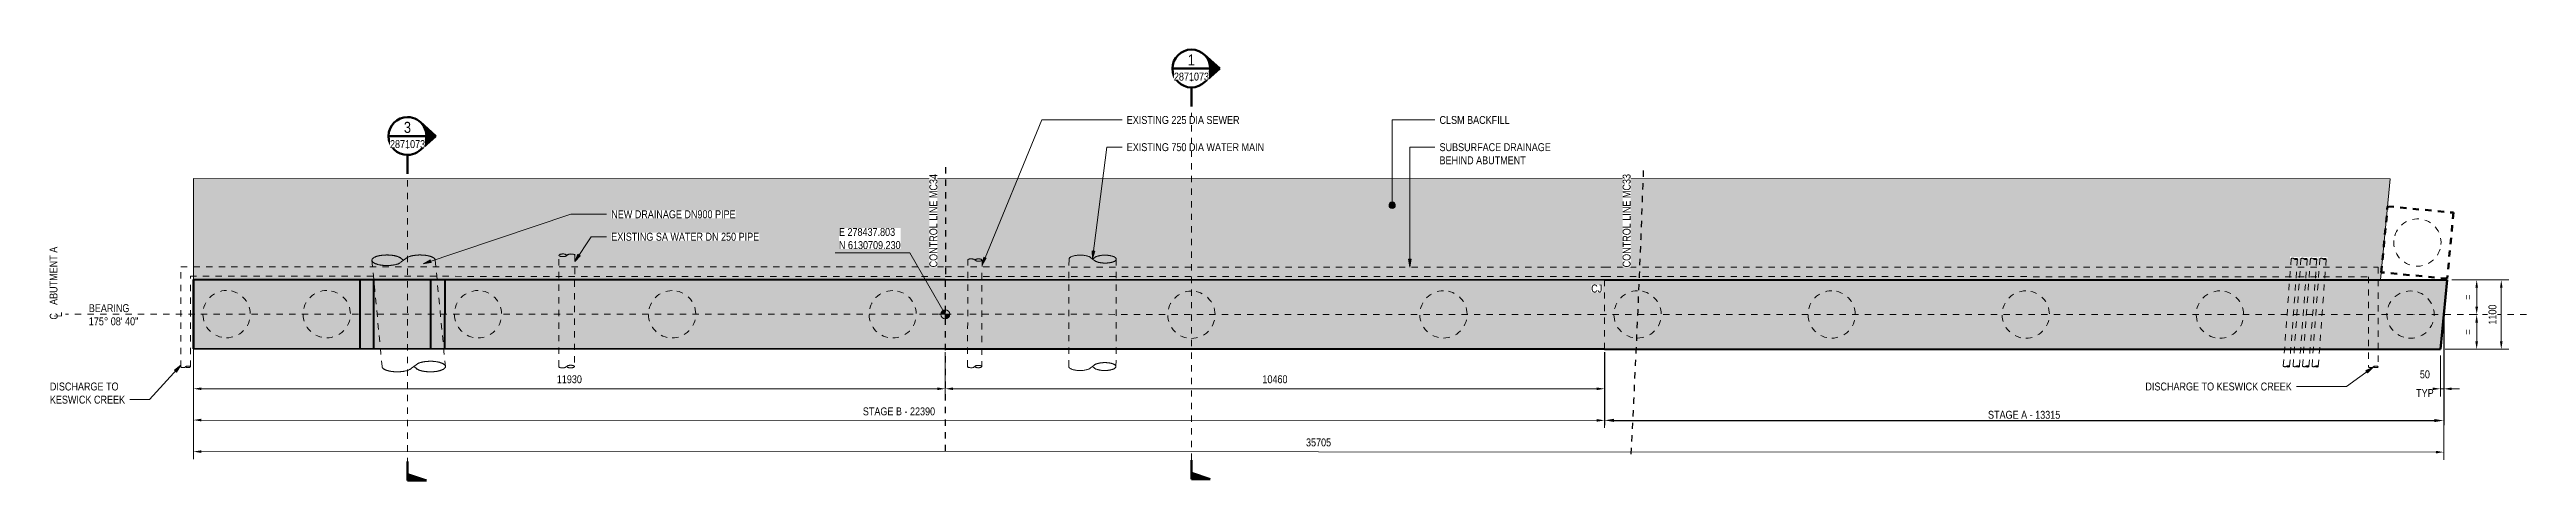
# Model space of a CAD drawing. Header units: metres. Extents: x 1652 to 1736, y -584 to 21.
# Drawn here: x 1651.7 to 1691, y -583.9 to -577.07 of the extents above.
import ezdxf

# ---------------------------------------------------------------- set-up
doc = ezdxf.new("R2010")
doc.units = ezdxf.units.M
for name, pattern in [('ControlLine', [0.02, 0.0125, -0.0025, 0.0025, -0.0025]), ('Dot_Section Line', [0.02, 0, -0.02]), ('JacobsDash', [0.0045, 0.003, -0.0015]), ('JacobsGridLine', [0.0145, 0.01, -0.001, 0.0025, -0.001])]:
    doc.linetypes.add(name, pattern=pattern)
doc.layers.get('Defpoints').update_dxf_attribs({"color": 41})
for name, color, linetype, lineweight in [('BRIDGE-ABUTMENT-CONC', 7, 'Continuous', 50), ('BRIDGE-FRAMING-LINE-18-HID', 7, 'JacobsDash', 18), ('D-BDGE', 7, 'Continuous', 13), ('D-BDGE-FNDN-LINES-18-HID', 7, 'JacobsDash', 18), ('D-BDGE-FNDN-PILE-CAP', 7, 'Continuous', 50), ('D-BDGE-LINE', 7, 'Continuous', 9), ('D-ENHA-ANNO-TEXT', 7, 'Continuous', 9), ('D-ENHA-GEN-LINE', 7, 'Continuous', 9), ('D-ENHA-GEN-LINE-GRIDS', 7, 'Continuous', 9), ('D-ENHA-TEXT', 7, 'Continuous', 9), ('D-ENHA-TEXT-DIMS', 7, 'Continuous', 9)]:
    doc.layers.add(name, color=color, linetype=linetype, lineweight=lineweight)
doc.styles.add('Arial Narrow', font='ARIALN.TTF', dxfattribs={"height": 0.175})
doc.styles.add('Arial Narrow_1', font='ARIALN.TTF', dxfattribs={"height": 0.125})
doc.styles.add('Arial Narrow_2', font='ARIALN.TTF', dxfattribs={"height": 0.0025})
doc.dimstyles.new('____ddd____', dxfattribs={"dimscale": 0.3048, "dimtxt": 0.127929, "dimasz": 0.492126, "dimexe": 0.246063, "dimexo": 0.164042, "dimgap": 0.082021, "dimtad": 1, "dimdec": 0, "dimlfac": 1000, "dimzin": 0, "dimdsep": 46, "dimtxsty": 'Arial Narrow_1', "dimsah": 1, "dimcen": 0.09, "dimaunit": 1, "dimadec": 4, "dimazin": 0, "dimtfac": 1, "dimtdec": 4, "dimtix": 1, "dimtmove": 0, "dimatfit": 3, "dimfxl": 1, "dimtvp": 1, "dimtolj": 1, "dimtzin": 0, "dimarcsym": 2})
doc.dimstyles.new('Dimension_Standard_O__mm_', dxfattribs={"dimscale": 0.3048, "dimtxt": 0.127929, "dimasz": 0.410105, "dimexe": 0.393701, "dimexo": 0.246063, "dimgap": 0.246063, "dimtad": 1, "dimdec": 0, "dimlfac": 1000, "dimzin": 0, "dimdsep": 46, "dimtxsty": 'Arial Narrow_1', "dimsah": 1, "dimcen": 0.09, "dimaunit": 1, "dimadec": 4, "dimazin": 0, "dimtfac": 1, "dimtdec": 4, "dimtix": 1, "dimtmove": 0, "dimatfit": 3, "dimfxl": 1, "dimtvp": 1, "dimtfill": 1, "dimtolj": 1, "dimtzin": 0, "dimlwd": 18, "dimlwe": 18, "dimarcsym": 2})
doc.dimstyles.new('Dimension_Standard_O__mm__1', dxfattribs={"dimscale": 0.3048, "dimtxt": 0.127929, "dimasz": 0.410105, "dimexe": 0.393701, "dimexo": 0.246063, "dimgap": 0.246063, "dimtad": 1, "dimdec": 0, "dimlfac": 1000, "dimzin": 0, "dimdsep": 46, "dimtxsty": 'Arial Narrow_1', "dimsah": 1, "dimcen": 0.09, "dimaunit": 1, "dimadec": 4, "dimazin": 0, "dimtfac": 1, "dimtdec": 4, "dimtix": 1, "dimtmove": 2, "dimatfit": 3, "dimfxl": 1, "dimtvp": 1, "dimtfill": 1, "dimtolj": 1, "dimtzin": 0, "dimlwd": 18, "dimlwe": 18, "dimarcsym": 2})

# ---------------------------------------------------------------- blocks, each defined once
blk = doc.blocks.new('T2DPAA-T2D-PWA-RW-M2D-000002_ControlLinesMinor_rvt-1-DRG-2871071 - ABUTMENT A CONCRETE PLAN')
at = {"layer": 'D-BDGE', "color": 151, "linetype": 'ControlLine', "lineweight": 25, "true_color": 0x88c3ff}
blk.add_line((1665.918, -578.93), (1665.912, -583.481), dxfattribs=at)
blk.add_arc((1397.173, -569.01), 280, 357.0375, 357.96973, dxfattribs=at)
blk = doc.blocks.new('01_SFO_FRP_Pile_CastInPlace_CS - CAST-IN-PLACE PILE - 0750-7668704-DRG-2871071 - ABUTMENT A CONCRETE PLAN')
at = {"layer": 'D-BDGE-FNDN-LINES-18-HID', "color": 253, "true_color": 0x9e9e9e}
for start, end in [(90, 270), (270, 90)]:
    blk.add_arc((0, 0), 0.375, start, end, dxfattribs=at)
blk = doc.blocks.new('SC_DET_BREAK LINE - Pipe Break-5582113-DRG-2871071 - ABUTMENT A CONCRETE PLAN')
at = {"layer": 'D-BDGE-LINE', "color": 143, "lineweight": 13, "true_color": 0x78aac8}
for p, q in [((0.137, 0.007), (0.127, 0)), ((0.127, 0), (0.137, 0.007)), ((0.127, 0), (0.118, -0.007)), ((0.127, 0), (0.118, -0.007)), ((0.137, -0.007), (0.127, 0)), ((0.127, 0), (0.137, -0.007))]:
    blk.add_line(p, q, dxfattribs=at)
for centre, start_param, end_param in [((0.061, 0), 3.141593, 3.594996), ((0.194, 0), 2.289157, 2.307446), ((0.194, 0), 1.772614, 1.812024), ((0.194, 0), 1.261634, 1.303887), ((0.194, 0), 0.769149, 0.791727), ((0.061, 0), 3.624554, 4.070863), ((0.061, 0), 4.095395, 4.551697), ((0.061, 0), 4.551698, 5.009644), ((0.061, 0), 5.031215, 5.480199), ((0.061, 0), 5.506678, 5.961804), ((0.194, 0), 3.978249, 3.994028), ((0.194, 0), 4.492686, 4.510571), ((0.194, 0), 4.979299, 4.991577), ((0.194, 0), 5.008415, 5.021551)]:
    blk.add_ellipse(centre, major_axis=(0.0607, 0), ratio=0.349427, start_param=start_param, end_param=end_param, dxfattribs=at)
for points, knots in [([(0.118, -0.007), (0.117, -0.008), (0.114, -0.01), (0.108, -0.013), (0.101, -0.016), (0.089, -0.019), (0.073, -0.021), (0.051, -0.021), (0.027, -0.018), (0.01, -0.013), (0.001, -0.006), (0, -0.002), (0, 0)], [0, 0, 0, 0, 0.0625, 0.125, 0.1875, 0.25, 0.375, 0.5, 0.625, 0.8125, 0.90625, 1, 1, 1, 1]), ([(0.255, 0), (0.255, -0.001), (0.254, -0.004), (0.251, -0.007), (0.247, -0.011), (0.241, -0.014), (0.233, -0.016), (0.221, -0.019), (0.204, -0.021), (0.182, -0.021), (0.162, -0.019), (0.149, -0.014), (0.141, -0.01), (0.138, -0.008), (0.137, -0.007)], [0, 0, 0, 0, 0.0625, 0.125, 0.1875, 0.25, 0.3125, 0.375, 0.5, 0.625, 0.75, 0.875, 0.9375, 1, 1, 1, 1])]:
    blk.add_open_spline(points, degree=3, knots=knots, dxfattribs=at)
for points in [[(0.255, 0), (0.255, 0.002), (0.254, 0.005), (0.249, 0.01), (0.241, 0.014), (0.23, 0.017), (0.218, 0.02), (0.204, 0.021), (0.19, 0.021), (0.176, 0.02), (0.163, 0.018), (0.151, 0.015), (0.142, 0.011), (0.138, 0.008), (0.137, 0.007)], [(0.254, -0.004), (0.255, -0.003), (0.255, -0.001), (0.255, 0)], [(0.137, -0.007), (0.138, -0.008), (0.14, -0.009), (0.142, -0.011)], [(0.144, -0.012), (0.146, -0.013), (0.148, -0.014), (0.15, -0.014)], [(0.153, -0.015), (0.156, -0.016), (0.159, -0.017), (0.163, -0.018)], [(0.163, -0.018), (0.166, -0.019), (0.17, -0.02), (0.174, -0.02)], [(0.178, -0.021), (0.181, -0.021), (0.184, -0.021), (0.187, -0.021)], [(0.191, -0.021), (0.196, -0.021), (0.2, -0.021), (0.204, -0.021)], [(0.204, -0.021), (0.208, -0.021), (0.212, -0.02), (0.216, -0.02)], [(0.22, -0.019), (0.223, -0.019), (0.225, -0.018), (0.228, -0.018)], [(0.231, -0.017), (0.235, -0.016), (0.238, -0.015), (0.24, -0.014)], [(0.24, -0.014), (0.243, -0.013), (0.246, -0.011), (0.248, -0.01)], [(0.25, -0.009), (0.251, -0.008), (0.252, -0.007), (0.253, -0.006)]]:
    blk.add_open_spline(points, degree=3, dxfattribs=at)
blk = doc.blocks.new('SC_DET_BREAK LINE - Pipe Break-5583387-DRG-2871071 - ABUTMENT A CONCRETE PLAN')
at = {"layer": 'D-BDGE-LINE', "color": 143, "lineweight": 13, "true_color": 0x78aac8}
for p, q in [((0.104, 0.006), (0.113, 0)), ((0.113, 0), (0.104, 0.006)), ((0.113, 0), (0.121, 0.006)), ((0.113, 0), (0.121, 0.006)), ((0.113, 0), (0.121, -0.006)), ((0.113, 0), (0.121, -0.006))]:
    blk.add_line(p, q, dxfattribs=at)
for centre, major_axis, start_param, end_param in [((0.054, 0), (-0.0536, 0), 5.829782, 6.283185), ((0.054, 0), (0.0536, 0), 2.212322, 2.658631), ((0.054, 0), (0.0536, 0), 1.731487, 2.18779), ((0.054, 0), (0.0536, 0), 1.273541, 1.731486), ((0.054, 0), (0.0536, 0), 0.802986, 1.25197), ((0.054, 0), (0.0536, 0), 0.321381, 0.776507), ((0.171, 0), (0.0536, 0), 2.289157, 2.304936), ((0.171, 0), (0.0536, 0), 1.772614, 1.790499), ((0.171, 0), (0.0536, 0), 1.291608, 1.303887), ((0.171, 0), (0.0536, 0), 1.261634, 1.27477), ((0.171, 0), (0.0536, 0), 3.97574, 3.994028), ((0.171, 0), (0.0536, 0), 4.471161, 4.510571), ((0.171, 0), (0.0536, 0), 4.979299, 5.021551), ((0.171, 0), (0.0536, 0), 5.491459, 5.514037)]:
    blk.add_ellipse(centre, major_axis=major_axis, ratio=0.349427, start_param=start_param, end_param=end_param, dxfattribs=at)
for points, knots in [([(0, 0), (0, 0.001), (0.001, 0.003), (0.003, 0.006), (0.007, 0.009), (0.013, 0.012), (0.019, 0.015), (0.03, 0.017), (0.045, 0.019), (0.064, 0.019), (0.082, 0.016), (0.094, 0.013), (0.101, 0.009), (0.103, 0.007), (0.104, 0.006)], [0, 0, 0, 0, 0.0625, 0.125, 0.1875, 0.25, 0.3125, 0.375, 0.5, 0.625, 0.75, 0.875, 0.9375, 1, 1, 1, 1]), ([(0.121, 0.006), (0.122, 0.007), (0.124, 0.009), (0.129, 0.012), (0.136, 0.014), (0.146, 0.017), (0.161, 0.019), (0.18, 0.019), (0.201, 0.016), (0.216, 0.011), (0.224, 0.005), (0.225, 0.002), (0.225, 0)], [0, 0, 0, 0, 0.0625, 0.125, 0.1875, 0.25, 0.375, 0.5, 0.625, 0.8125, 0.90625, 1, 1, 1, 1]), ([(0.121, -0.006), (0.122, -0.007), (0.125, -0.01), (0.133, -0.013), (0.143, -0.016), (0.159, -0.019), (0.18, -0.019), (0.204, -0.016), (0.218, -0.01), (0.224, -0.004), (0.225, -0.001), (0.225, 0)], [0, 0, 0, 0, 0.0416667, 0.0833333, 0.125, 0.1666667, 0.25, 0.3333333, 0.4166667, 0.4583333, 0.5, 0.5, 0.5, 0.5])]:
    blk.add_open_spline(points, degree=3, knots=knots, dxfattribs=at)
for points in [[(0.125, 0.009), (0.123, 0.008), (0.122, 0.007), (0.121, 0.006)], [(0.132, 0.013), (0.13, 0.012), (0.129, 0.011), (0.127, 0.011)], [(0.144, 0.016), (0.14, 0.015), (0.137, 0.015), (0.135, 0.014)], [(0.154, 0.018), (0.15, 0.017), (0.147, 0.017), (0.144, 0.016)], [(0.165, 0.019), (0.162, 0.019), (0.16, 0.018), (0.157, 0.018)], [(0.18, 0.019), (0.176, 0.019), (0.173, 0.019), (0.169, 0.019)], [(0.191, 0.017), (0.187, 0.018), (0.184, 0.018), (0.18, 0.019)], [(0.201, 0.016), (0.199, 0.016), (0.197, 0.017), (0.194, 0.017)], [(0.212, 0.012), (0.21, 0.013), (0.207, 0.014), (0.204, 0.015)], [(0.219, 0.009), (0.217, 0.01), (0.215, 0.011), (0.212, 0.012)], [(0.223, 0.005), (0.222, 0.006), (0.221, 0.007), (0.22, 0.008)], [(0.225, 0), (0.225, 0.001), (0.225, 0.003), (0.224, 0.004)]]:
    blk.add_open_spline(points, degree=3, dxfattribs=at)
blk = doc.blocks.new('SC_DET_BREAK LINE - Pipe Break-5582920-DRG-2871071 - ABUTMENT A CONCRETE PLAN')
at = {"layer": 'D-BDGE-LINE', "color": 143, "lineweight": 13, "true_color": 0x78aac8}
for p, q in [((0.348, 0.02), (0.375, 0)), ((0.375, 0), (0.348, 0.02)), ((0.375, 0), (0.402, 0.02)), ((0.375, 0), (0.402, 0.02)), ((0.375, 0), (0.402, -0.02)), ((0.375, 0), (0.402, -0.02))]:
    blk.add_line(p, q, dxfattribs=at)
for centre, major_axis, start_param, end_param in [((0.179, 0), (-0.179, 0), 6.031774, 6.283185), ((0.179, 0), (0.179, 0), 2.589456, 2.835865), ((0.179, 0), (0.179, 0), 2.318308, 2.551817), ((0.179, 0), (0.179, 0), 2.031695, 2.285263), ((0.179, 0), (0.179, 0), 1.470856, 1.990368), ((0.179, 0), (0.179, 0), 1.175735, 1.432761), ((0.179, 0), (0.179, 0), 0.906664, 1.149101), ((0.179, 0), (0.179, 0), 0.625525, 0.875596), ((0.179, 0), (0.179, 0), 0.321381, 0.574697), ((0.571, 0), (0.179, 0), 2.47074, 2.506032), ((0.571, 0), (0.179, 0), 2.244107, 2.269078), ((0.571, 0), (0.179, 0), 2.18791, 2.202643), ((0.571, 0), (0.179, 0), 1.91455, 1.970608), ((0.571, 0), (0.179, 0), 1.3529, 1.359044), ((0.571, 0), (0.179, 0), 1.293734, 1.31528), ((0.571, 0), (0.179, 0), 1.042377, 1.080831), ((0.571, 0), (0.179, 0), 1.006229, 1.0297), ((0.571, 0), (0.179, 0), 0.764279, 0.782075), ((0.571, 0), (0.179, 0), 0.405267, 0.418626), ((0.571, 0), (0.179, 0), 0.158538, 0.183407), ((0.571, 0), (0.179, 0), 0.095087, 0.124586), ((0.571, 0), (0.179, 0), 3.735313, 3.812445), ((0.571, 0), (0.179, 0), 4.014107, 4.095275), ((0.571, 0), (0.179, 0), 4.312577, 4.368635), ((0.571, 0), (0.179, 0), 4.924141, 4.989451), ((0.571, 0), (0.179, 0), 5.202354, 5.276956), ((0.571, 0), (0.179, 0), 5.501111, 5.553135), ((0.571, 0), (0.179, 0), 5.828661, 5.877918), ((0.571, 0), (0.179, 0), 6.099778, 6.188098)]:
    blk.add_ellipse(centre, major_axis=major_axis, ratio=0.349427, start_param=start_param, end_param=end_param, dxfattribs=at)
for points, knots in [([(0, 0), (0, 0.004), (0.002, 0.011), (0.01, 0.022), (0.024, 0.032), (0.042, 0.041), (0.064, 0.048), (0.09, 0.055), (0.119, 0.059), (0.16, 0.063), (0.213, 0.063), (0.263, 0.056), (0.297, 0.047), (0.319, 0.039), (0.336, 0.03), (0.345, 0.023), (0.348, 0.02)], [0, 0, 0, 0, 0.0625, 0.125, 0.1875, 0.25, 0.3125, 0.375, 0.4375, 0.5, 0.625, 0.75, 0.8125, 0.875, 0.9375, 1, 1, 1, 1]), ([(0.402, 0.02), (0.405, 0.023), (0.414, 0.03), (0.431, 0.039), (0.453, 0.047), (0.487, 0.056), (0.537, 0.063), (0.601, 0.063), (0.656, 0.056), (0.698, 0.045), (0.727, 0.032), (0.743, 0.019), (0.749, 0.008), (0.75, 0.003), (0.75, 0)], [0, 0, 0, 0, 0.0625, 0.125, 0.1875, 0.25, 0.375, 0.5, 0.625, 0.71875, 0.8125, 0.90625, 0.953125, 1, 1, 1, 1]), ([(0.418, 0.032), (0.415, 0.03), (0.409, 0.026), (0.404, 0.022), (0.402, 0.02)], [0.96266074, 0.96266074, 0.96266074, 0.96266074, 0.97916667, 1, 1, 1, 1]), ([(0.441, 0.043), (0.44, 0.042), (0.437, 0.041), (0.431, 0.039), (0.426, 0.036), (0.424, 0.035)], [0.92408623, 0.92408623, 0.92408623, 0.92408623, 0.92708333, 0.9375, 0.95107296, 0.95107296, 0.95107296, 0.95107296]), ([(0.479, 0.053), (0.476, 0.053), (0.47, 0.051), (0.462, 0.049), (0.455, 0.047), (0.451, 0.046), (0.449, 0.046)], [0.875, 0.875, 0.875, 0.875, 0.88541667, 0.89583333, 0.90625, 0.91216744, 0.91216744, 0.91216744, 0.91216744]), ([(0.513, 0.059), (0.511, 0.059), (0.506, 0.058), (0.497, 0.057), (0.488, 0.055), (0.482, 0.054), (0.479, 0.053)], [0.83804145, 0.83804145, 0.83804145, 0.83804145, 0.84375, 0.85416667, 0.86458333, 0.875, 0.875, 0.875, 0.875]), ([(0.55, 0.062), (0.549, 0.062), (0.545, 0.062), (0.537, 0.061), (0.53, 0.061), (0.525, 0.06), (0.525, 0.06)], [0.79962076, 0.79962076, 0.79962076, 0.79962076, 0.80208333, 0.8125, 0.82291667, 0.8254537, 0.8254537, 0.8254537, 0.8254537]), ([(0.6, 0.062), (0.597, 0.062), (0.59, 0.062), (0.579, 0.062), (0.57, 0.063), (0.565, 0.062), (0.563, 0.062)], [0.75, 0.75, 0.75, 0.75, 0.76041667, 0.77083333, 0.78125, 0.78685514, 0.78685514, 0.78685514, 0.78685514]), ([(0.636, 0.058), (0.634, 0.059), (0.629, 0.059), (0.62, 0.06), (0.61, 0.061), (0.603, 0.062), (0.6, 0.062)], [0.71316294, 0.71316294, 0.71316294, 0.71316294, 0.71875, 0.72916667, 0.73958333, 0.75, 0.75, 0.75, 0.75]), ([(0.67, 0.052), (0.669, 0.052), (0.666, 0.053), (0.659, 0.054), (0.652, 0.056), (0.648, 0.056), (0.648, 0.057)], [0.67467978, 0.67467978, 0.67467978, 0.67467978, 0.67708333, 0.6875, 0.69791667, 0.70027028, 0.70027028, 0.70027028, 0.70027028]), ([(0.707, 0.041), (0.705, 0.041), (0.701, 0.043), (0.693, 0.046), (0.686, 0.048), (0.682, 0.049), (0.681, 0.049)], [0.625, 0.625, 0.625, 0.625, 0.63541667, 0.64583333, 0.65625, 0.66183136, 0.66183136, 0.66183136, 0.66183136]), ([(0.728, 0.03), (0.728, 0.03), (0.725, 0.032), (0.72, 0.035), (0.714, 0.038), (0.71, 0.04), (0.707, 0.041)], [0.58797092, 0.58797092, 0.58797092, 0.58797092, 0.59375, 0.60416667, 0.61458333, 0.625, 0.625, 0.625, 0.625]), ([(0.743, 0.017), (0.742, 0.019), (0.739, 0.021), (0.736, 0.024), (0.734, 0.026), (0.734, 0.026)], [0.54923493, 0.54923493, 0.54923493, 0.54923493, 0.5625, 0.57291667, 0.57560992, 0.57560992, 0.57560992, 0.57560992]), ([(0.75, 0), (0.75, 0.002), (0.749, 0.007), (0.747, 0.011), (0.746, 0.013)], [0.5, 0.5, 0.5, 0.5, 0.52083333, 0.53711103, 0.53711103, 0.53711103, 0.53711103]), ([(0.402, -0.02), (0.404, -0.022), (0.41, -0.027), (0.419, -0.033), (0.43, -0.038), (0.439, -0.042), (0.446, -0.044), (0.453, -0.047), (0.462, -0.049), (0.47, -0.051), (0.479, -0.053), (0.488, -0.055), (0.497, -0.057), (0.507, -0.058), (0.517, -0.06), (0.527, -0.061), (0.537, -0.061), (0.548, -0.062), (0.558, -0.062), (0.569, -0.063), (0.579, -0.062), (0.59, -0.062), (0.6, -0.062), (0.61, -0.061), (0.62, -0.06), (0.631, -0.059), (0.64, -0.058), (0.65, -0.056), (0.659, -0.054), (0.668, -0.053), (0.677, -0.051), (0.685, -0.048), (0.693, -0.046), (0.701, -0.043), (0.708, -0.041), (0.714, -0.038), (0.722, -0.034), (0.729, -0.029), (0.735, -0.025), (0.739, -0.022), (0.742, -0.018), (0.746, -0.013), (0.749, -0.007), (0.75, -0.002), (0.75, 0)], [0, 0, 0, 0, 0.0208333, 0.0416667, 0.0625, 0.0729167, 0.0833333, 0.09375, 0.1041667, 0.1145833, 0.125, 0.1354167, 0.1458333, 0.15625, 0.1666667, 0.1770833, 0.1875, 0.1979167, 0.2083333, 0.21875, 0.2291667, 0.2395833, 0.25, 0.2604167, 0.2708333, 0.28125, 0.2916667, 0.3020833, 0.3125, 0.3229167, 0.3333333, 0.34375, 0.3541667, 0.3645833, 0.375, 0.3854167, 0.3958333, 0.4166667, 0.4270833, 0.4375, 0.4479167, 0.4583333, 0.4791667, 0.5, 0.5, 0.5, 0.5])]:
    blk.add_open_spline(points, degree=3, knots=knots, dxfattribs=at)
blk = doc.blocks.new('SC_DET_BREAK LINE - Pipe Break-7477323-DRG-2871071 - ABUTMENT A CONCRETE PLAN')
at = {"layer": 'D-BDGE-LINE', "color": 143, "lineweight": 13, "true_color": 0x78aac8}
for p, q in [((0.538, 0.026), (0.502, 0)), ((0.502, 0), (0.538, 0.026)), ((0.502, 0), (0.466, -0.026)), ((0.502, 0), (0.466, -0.026)), ((0.538, -0.026), (0.502, 0)), ((0.502, 0), (0.538, -0.026))]:
    blk.add_line(p, q, dxfattribs=at)
for centre, major_axis, start_param, end_param in [((0.239, 0), (0.239, 0), 3.141593, 3.369264), ((0.765, 0), (0.239, 0), 2.508328, 2.576511), ((0.765, 0), (0.239, 0), 2.252982, 2.331431), ((0.765, 0), (0.239, 0), 2.005436, 2.084715), ((0.765, 0), (0.239, 0), 1.760009, 1.835804), ((0.765, 0), (0.239, 0), 1.515265, 1.583098), ((0.765, 0), (0.239, 0), 1.270819, 1.320938), ((0.765, 0), (0.239, 0), 0.733069, 0.774941), ((0.765, 0), (0.239, 0), 0.452541, 0.5338), ((0.765, 0), (0.239, 0), 0.198195, 0.291956), ((0.765, 0), (0.239, 0), 0.000524, 0.048525), ((0.239, 0), (0.239, 0), 3.430284, 3.633358), ((0.239, 0), (0.239, 0), 3.66019, 3.889788), ((0.239, 0), (0.239, 0), 3.940902, 4.144865), ((0.239, 0), (0.239, 0), 4.177963, 4.411134), ((0.239, 0), (0.239, 0), 4.44689, 4.657472), ((0.239, 0), (0.239, 0), 4.691649, 4.929323), ((0.239, 0), (0.239, 0), 4.954098, 5.166237), ((0.239, 0), (0.239, 0), 5.210959, 5.44501), ((0.239, 0), (0.239, 0), 5.463608, 5.675147), ((0.239, 0), (0.239, 0), 5.732468, 5.961804), ((0.765, 0), (0.239, 0), 3.749631, 3.774857), ((0.765, 0), (0.239, 0), 3.951754, 3.96117), ((0.765, 0), (0.239, 0), 3.979768, 4.030203), ((0.765, 0), (0.239, 0), 4.19847, 4.213819), ((0.765, 0), (0.239, 0), 4.258541, 4.277749), ((0.765, 0), (0.239, 0), 4.447381, 4.47068), ((0.765, 0), (0.239, 0), 4.495455, 4.523176), ((0.765, 0), (0.239, 0), 4.700087, 4.733129), ((0.765, 0), (0.239, 0), 4.962248, 4.977888), ((0.765, 0), (0.239, 0), 5.53499, 5.550117), ((0.765, 0), (0.239, 0), 5.749386, 5.764588), ((0.765, 0), (0.239, 0), 5.79142, 5.830645), ((0.765, 0), (0.239, 0), 6.055514, 6.084991), ((0.765, 0), (-0.239, 0), 3.093068, 3.141593)]:
    blk.add_ellipse(centre, major_axis=major_axis, ratio=0.349427, start_param=start_param, end_param=end_param, dxfattribs=at)
for points, knots in [([(0.466, -0.026), (0.462, -0.031), (0.453, -0.038), (0.439, -0.046), (0.422, -0.054), (0.403, -0.061), (0.381, -0.068), (0.366, -0.071), (0.354, -0.073), (0.345, -0.075), (0.335, -0.077), (0.325, -0.078), (0.315, -0.079), (0.305, -0.08), (0.295, -0.081), (0.281, -0.082), (0.267, -0.083), (0.253, -0.084), (0.243, -0.084), (0.232, -0.084), (0.222, -0.083), (0.211, -0.083), (0.201, -0.083), (0.191, -0.082), (0.18, -0.081), (0.17, -0.08), (0.16, -0.079), (0.15, -0.078), (0.141, -0.076), (0.131, -0.075), (0.12, -0.073), (0.108, -0.07), (0.095, -0.067), (0.083, -0.063), (0.071, -0.06), (0.06, -0.056), (0.05, -0.051), (0.041, -0.047), (0.03, -0.041), (0.018, -0.032), (0.009, -0.024), (0.005, -0.016), (0.001, -0.009), (0, -0.004), (0, 0)], [0, 0, 0, 0, 0.0625, 0.09375, 0.125, 0.1875, 0.21875, 0.25, 0.265625, 0.28125, 0.296875, 0.3125, 0.328125, 0.34375, 0.359375, 0.375, 0.40625, 0.421875, 0.4375, 0.453125, 0.46875, 0.484375, 0.5, 0.515625, 0.53125, 0.546875, 0.5625, 0.578125, 0.59375, 0.609375, 0.625, 0.648438, 0.671875, 0.695312, 0.71875, 0.742188, 0.765625, 0.789062, 0.8125, 0.859375, 0.90625, 0.929688, 0.953125, 1, 1, 1, 1]), ([(1.004, -0.006), (1.004, -0.004), (1.005, 0.001), (1.004, 0.009), (1, 0.017), (0.995, 0.023), (0.991, 0.028), (0.986, 0.032), (0.981, 0.037), (0.975, 0.041), (0.968, 0.045), (0.96, 0.049), (0.952, 0.052), (0.943, 0.056), (0.934, 0.059), (0.924, 0.063), (0.914, 0.066), (0.903, 0.069), (0.892, 0.071), (0.88, 0.074), (0.868, 0.076), (0.855, 0.078), (0.843, 0.079), (0.83, 0.081), (0.817, 0.082), (0.804, 0.083), (0.79, 0.083), (0.777, 0.084), (0.763, 0.084), (0.75, 0.084), (0.736, 0.083), (0.723, 0.082), (0.71, 0.081), (0.697, 0.08), (0.684, 0.079), (0.671, 0.077), (0.659, 0.075), (0.647, 0.073), (0.634, 0.07), (0.619, 0.066), (0.603, 0.062), (0.589, 0.057), (0.576, 0.051), (0.564, 0.046), (0.551, 0.037), (0.543, 0.031), (0.538, 0.026)], [0.487655, 0.487655, 0.487655, 0.487655, 0.5, 0.52, 0.54, 0.55, 0.56, 0.57, 0.58, 0.59, 0.6, 0.61, 0.62, 0.63, 0.64, 0.65, 0.66, 0.67, 0.68, 0.69, 0.7, 0.71, 0.72, 0.73, 0.74, 0.75, 0.76, 0.77, 0.78, 0.79, 0.8, 0.81, 0.82, 0.83, 0.84, 0.85, 0.86, 0.87, 0.88, 0.895, 0.91, 0.925, 0.94, 0.955, 0.97, 1, 1, 1, 1]), ([(1.005, 0), (1.005, -0.005), (1.002, -0.015), (0.991, -0.029), (0.976, -0.04), (0.961, -0.048), (0.948, -0.054), (0.933, -0.06), (0.92, -0.064), (0.909, -0.067), (0.901, -0.069), (0.892, -0.071), (0.88, -0.074), (0.867, -0.076), (0.854, -0.078), (0.844, -0.079), (0.834, -0.08), (0.824, -0.081), (0.814, -0.082), (0.8, -0.083), (0.786, -0.083), (0.772, -0.084), (0.762, -0.084), (0.751, -0.084), (0.741, -0.083), (0.73, -0.083), (0.72, -0.082), (0.71, -0.081), (0.699, -0.08), (0.689, -0.079), (0.679, -0.078), (0.67, -0.077), (0.66, -0.075), (0.651, -0.073), (0.641, -0.072), (0.633, -0.07), (0.624, -0.067), (0.616, -0.065), (0.605, -0.062), (0.592, -0.058), (0.578, -0.052), (0.566, -0.046), (0.551, -0.038), (0.543, -0.031), (0.538, -0.026)], [0, 0, 0, 0, 0.0625, 0.125, 0.1875, 0.21875, 0.25, 0.28125, 0.3125, 0.328125, 0.34375, 0.359375, 0.375, 0.40625, 0.421875, 0.4375, 0.453125, 0.46875, 0.484375, 0.5, 0.53125, 0.546875, 0.5625, 0.578125, 0.59375, 0.609375, 0.625, 0.640625, 0.65625, 0.671875, 0.6875, 0.703125, 0.71875, 0.734375, 0.75, 0.765625, 0.78125, 0.796875, 0.8125, 0.84375, 0.875, 0.90625, 0.9375, 1, 1, 1, 1]), ([(0.538, -0.026), (0.541, -0.029), (0.547, -0.035), (0.555, -0.04), (0.558, -0.042)], [0, 0, 0, 0, 0.02, 0.03618718, 0.03618718, 0.03618718, 0.03618718]), ([(0.567, -0.047), (0.567, -0.047), (0.57, -0.048), (0.576, -0.051), (0.583, -0.054), (0.587, -0.056), (0.588, -0.056)], [0.04786199, 0.04786199, 0.04786199, 0.04786199, 0.05, 0.06, 0.07, 0.07296161, 0.07296161, 0.07296161, 0.07296161]), ([(0.6, -0.06), (0.601, -0.061), (0.606, -0.062), (0.614, -0.065), (0.622, -0.067), (0.626, -0.068), (0.627, -0.068)], [0.08588445, 0.08588445, 0.08588445, 0.08588445, 0.09, 0.1, 0.11, 0.11191269, 0.11191269, 0.11191269, 0.11191269]), ([(0.639, -0.071), (0.641, -0.072), (0.648, -0.073), (0.659, -0.075), (0.671, -0.077), (0.678, -0.078), (0.681, -0.078)], [0.12251305, 0.12251305, 0.12251305, 0.12251305, 0.13, 0.14, 0.15, 0.15795452, 0.15795452, 0.15795452, 0.15795452]), ([(0.694, -0.08), (0.695, -0.08), (0.7, -0.081), (0.71, -0.081), (0.721, -0.082), (0.727, -0.083), (0.729, -0.083)], [0.16806283, 0.16806283, 0.16806283, 0.16806283, 0.17, 0.18, 0.19, 0.19425632, 0.19425632, 0.19425632, 0.19425632]), ([(0.747, -0.083), (0.748, -0.083), (0.753, -0.084), (0.763, -0.084), (0.773, -0.084), (0.778, -0.084), (0.779, -0.084)], [0.20790674, 0.20790674, 0.20790674, 0.20790674, 0.21, 0.22, 0.23, 0.23144498, 0.23144498, 0.23144498, 0.23144498]), ([(0.797, -0.083), (0.799, -0.083), (0.806, -0.083), (0.817, -0.082), (0.827, -0.081), (0.833, -0.08), (0.835, -0.08)], [0.24483741, 0.24483741, 0.24483741, 0.24483741, 0.25, 0.26, 0.27, 0.27356246, 0.27356246, 0.27356246, 0.27356246]), ([(0.845, -0.079), (0.848, -0.079), (0.856, -0.078), (0.868, -0.076), (0.878, -0.074), (0.885, -0.073), (0.887, -0.072)], [0.28132036, 0.28132036, 0.28132036, 0.28132036, 0.29, 0.3, 0.31, 0.31624248, 0.31624248, 0.31624248, 0.31624248]), ([(0.902, -0.069), (0.902, -0.069), (0.906, -0.068), (0.914, -0.066), (0.922, -0.063), (0.926, -0.062), (0.927, -0.062)], [0.32890399, 0.32890399, 0.32890399, 0.32890399, 0.33, 0.34, 0.35, 0.35290229, 0.35290229, 0.35290229, 0.35290229]), ([(0.94, -0.057), (0.941, -0.057), (0.945, -0.055), (0.952, -0.052), (0.958, -0.05), (0.961, -0.048), (0.961, -0.048)], [0.36668741, 0.36668741, 0.36668741, 0.36668741, 0.37, 0.38, 0.39, 0.39133257, 0.39133257, 0.39133257, 0.39133257]), ([(0.97, -0.044), (0.971, -0.043), (0.975, -0.04), (0.981, -0.037), (0.986, -0.032), (0.989, -0.03), (0.99, -0.028)], [0.40315605, 0.40315605, 0.40315605, 0.40315605, 0.41, 0.42, 0.43, 0.43862494, 0.43862494, 0.43862494, 0.43862494]), ([(0.994, -0.025), (0.994, -0.024), (0.996, -0.022), (0.999, -0.018), (1.001, -0.014), (1.002, -0.012)], [0.44659892, 0.44659892, 0.44659892, 0.44659892, 0.45, 0.46, 0.47508535, 0.47508535, 0.47508535, 0.47508535])]:
    blk.add_open_spline(points, degree=3, knots=knots, dxfattribs=at)
blk = doc.blocks.new('SC_DET_BREAK LINE - Pipe Break-6187667-DRG-2871071 - ABUTMENT A CONCRETE PLAN')
at = {"layer": 'D-BDGE-LINE', "color": 143, "lineweight": 13, "true_color": 0x78aac8}
for p, q in [((0.134, 0.007), (0.125, 0)), ((0.125, 0), (0.134, 0.007)), ((0.125, 0), (0.116, -0.007)), ((0.125, 0), (0.116, -0.007)), ((0.134, -0.007), (0.125, 0)), ((0.125, 0), (0.134, -0.007))]:
    blk.add_line(p, q, dxfattribs=at)
for centre, start_param, end_param in [((0.06, 0), 3.141593, 3.594996), ((0.19, 0), 2.289157, 2.307446), ((0.19, 0), 1.772614, 1.812024), ((0.19, 0), 1.261634, 1.303887), ((0.19, 0), 0.769149, 0.791727), ((0.06, 0), 3.624554, 4.070863), ((0.06, 0), 4.095395, 5.009644), ((0.06, 0), 5.031215, 5.480199), ((0.06, 0), 5.506678, 5.961804), ((0.19, 0), 3.978249, 3.994028), ((0.19, 0), 4.492686, 4.510571), ((0.19, 0), 4.979299, 4.991577), ((0.19, 0), 5.008415, 5.021551)]:
    blk.add_ellipse(centre, major_axis=(0.0595, 0), ratio=0.349427, start_param=start_param, end_param=end_param, dxfattribs=at)
for points, knots in [([(0.116, -0.007), (0.115, -0.008), (0.112, -0.01), (0.106, -0.013), (0.099, -0.016), (0.088, -0.019), (0.071, -0.021), (0.05, -0.021), (0.026, -0.018), (0.01, -0.012), (0.001, -0.005), (0, -0.002), (0, 0)], [0, 0, 0, 0, 0.0625, 0.125, 0.1875, 0.25, 0.375, 0.5, 0.625, 0.8125, 0.90625, 1, 1, 1, 1]), ([(0.25, 0), (0.25, -0.001), (0.249, -0.004), (0.247, -0.007), (0.242, -0.011), (0.236, -0.014), (0.229, -0.016), (0.217, -0.019), (0.2, -0.021), (0.179, -0.021), (0.159, -0.018), (0.146, -0.014), (0.138, -0.01), (0.135, -0.008), (0.134, -0.007)], [0, 0, 0, 0, 0.0625, 0.125, 0.1875, 0.25, 0.3125, 0.375, 0.5, 0.625, 0.75, 0.875, 0.9375, 1, 1, 1, 1])]:
    blk.add_open_spline(points, degree=3, knots=knots, dxfattribs=at)
for points in [[(0.25, 0), (0.25, 0.002), (0.249, 0.005), (0.244, 0.01), (0.236, 0.014), (0.226, 0.017), (0.214, 0.019), (0.2, 0.021), (0.186, 0.021), (0.172, 0.02), (0.159, 0.018), (0.148, 0.015), (0.139, 0.011), (0.136, 0.008), (0.134, 0.007)], [(0.249, -0.004), (0.25, -0.003), (0.25, -0.001), (0.25, 0)], [(0.134, -0.007), (0.135, -0.008), (0.137, -0.009), (0.139, -0.011)], [(0.141, -0.012), (0.143, -0.013), (0.145, -0.013), (0.147, -0.014)], [(0.15, -0.015), (0.153, -0.016), (0.156, -0.017), (0.16, -0.018)], [(0.16, -0.018), (0.163, -0.019), (0.167, -0.019), (0.171, -0.02)], [(0.175, -0.02), (0.178, -0.02), (0.181, -0.021), (0.183, -0.021)], [(0.188, -0.021), (0.192, -0.021), (0.196, -0.021), (0.2, -0.021)], [(0.2, -0.021), (0.204, -0.02), (0.208, -0.02), (0.212, -0.019)], [(0.216, -0.019), (0.218, -0.018), (0.221, -0.018), (0.223, -0.017)], [(0.227, -0.016), (0.23, -0.016), (0.233, -0.015), (0.236, -0.014)], [(0.236, -0.014), (0.238, -0.012), (0.241, -0.011), (0.243, -0.01)], [(0.245, -0.009), (0.246, -0.008), (0.247, -0.007), (0.248, -0.006)]]:
    blk.add_open_spline(points, degree=3, dxfattribs=at)
blk = doc.blocks.new('SC_DET_BREAK LINE - Pipe Break-6187711-DRG-2871071 - ABUTMENT A CONCRETE PLAN')
at = {"layer": 'D-BDGE-LINE', "color": 143, "lineweight": 13, "true_color": 0x78aac8}
for p, q in [((0.121, 0.006), (0.113, 0)), ((0.113, 0), (0.121, 0.006)), ((0.113, 0), (0.104, -0.006)), ((0.113, 0), (0.104, -0.006)), ((0.121, -0.006), (0.113, 0)), ((0.113, 0), (0.121, -0.006))]:
    blk.add_line(p, q, dxfattribs=at)
for centre, start_param, end_param in [((0.054, 0), 3.141593, 3.594996), ((0.171, 0), 2.289157, 2.307446), ((0.171, 0), 1.772614, 1.812024), ((0.171, 0), 1.261634, 1.303887), ((0.171, 0), 0.769149, 0.791727), ((0.054, 0), 3.624554, 4.070863), ((0.054, 0), 4.095395, 5.009644), ((0.054, 0), 5.031215, 5.480199), ((0.054, 0), 5.506678, 5.961804), ((0.171, 0), 3.978249, 3.994028), ((0.171, 0), 4.492686, 4.510571), ((0.171, 0), 4.979299, 4.991577), ((0.171, 0), 5.008415, 5.021551)]:
    blk.add_ellipse(centre, major_axis=(0.0536, 0), ratio=0.349427, start_param=start_param, end_param=end_param, dxfattribs=at)
for points, knots in [([(0.104, -0.006), (0.103, -0.007), (0.101, -0.009), (0.096, -0.012), (0.089, -0.014), (0.079, -0.017), (0.064, -0.019), (0.045, -0.019), (0.024, -0.016), (0.009, -0.011), (0.001, -0.005), (0, -0.002), (0, 0)], [0, 0, 0, 0, 0.0625, 0.125, 0.1875, 0.25, 0.375, 0.5, 0.625, 0.8125, 0.90625, 1, 1, 1, 1]), ([(0.225, 0), (0.225, -0.001), (0.224, -0.003), (0.222, -0.006), (0.218, -0.01), (0.212, -0.012), (0.206, -0.015), (0.195, -0.017), (0.18, -0.019), (0.161, -0.019), (0.143, -0.016), (0.131, -0.013), (0.124, -0.009), (0.122, -0.007), (0.121, -0.006)], [0, 0, 0, 0, 0.0625, 0.125, 0.1875, 0.25, 0.3125, 0.375, 0.5, 0.625, 0.75, 0.875, 0.9375, 1, 1, 1, 1])]:
    blk.add_open_spline(points, degree=3, knots=knots, dxfattribs=at)
for points in [[(0.225, 0), (0.225, 0.001), (0.224, 0.004), (0.22, 0.009), (0.213, 0.012), (0.203, 0.015), (0.192, 0.017), (0.18, 0.019), (0.167, 0.019), (0.155, 0.018), (0.143, 0.016), (0.133, 0.013), (0.125, 0.01), (0.122, 0.007), (0.121, 0.006)], [(0.224, -0.004), (0.225, -0.003), (0.225, -0.001), (0.225, 0)], [(0.121, -0.006), (0.122, -0.007), (0.123, -0.008), (0.125, -0.01)], [(0.127, -0.011), (0.129, -0.011), (0.13, -0.012), (0.132, -0.013)], [(0.135, -0.014), (0.137, -0.015), (0.14, -0.015), (0.144, -0.016)], [(0.144, -0.016), (0.147, -0.017), (0.15, -0.017), (0.154, -0.018)], [(0.157, -0.018), (0.16, -0.018), (0.162, -0.019), (0.165, -0.019)], [(0.169, -0.019), (0.173, -0.019), (0.176, -0.019), (0.18, -0.019)], [(0.18, -0.019), (0.184, -0.018), (0.187, -0.018), (0.191, -0.017)], [(0.194, -0.017), (0.197, -0.017), (0.199, -0.016), (0.201, -0.016)], [(0.204, -0.015), (0.207, -0.014), (0.21, -0.013), (0.212, -0.012)], [(0.212, -0.012), (0.215, -0.011), (0.217, -0.01), (0.219, -0.009)], [(0.22, -0.008), (0.221, -0.007), (0.222, -0.006), (0.223, -0.005)]]:
    blk.add_open_spline(points, degree=3, dxfattribs=at)
blk = doc.blocks.new('SC_DET_BREAK LINE - Pipe Break-6187712-DRG-2871071 - ABUTMENT A CONCRETE PLAN')
at = {"layer": 'D-BDGE-LINE', "color": 143, "lineweight": 13, "true_color": 0x78aac8}
for p, q in [((0.402, 0.02), (0.375, 0)), ((0.375, 0), (0.402, 0.02)), ((0.375, 0), (0.348, -0.02)), ((0.375, 0), (0.348, -0.02)), ((0.402, -0.02), (0.375, 0)), ((0.375, 0), (0.402, -0.02))]:
    blk.add_line(p, q, dxfattribs=at)
for centre, start_param, end_param in [((0.179, 0), 3.141593, 3.393004), ((0.571, 0), 2.47074, 2.547873), ((0.571, 0), 2.18791, 2.269078), ((0.571, 0), 1.91455, 1.970608), ((0.571, 0), 1.293734, 1.359044), ((0.571, 0), 1.006229, 1.080831), ((0.571, 0), 0.73005, 0.782075), ((0.571, 0), 0.405267, 0.454525), ((0.571, 0), 0.095087, 0.183407), ((0.179, 0), 3.44732, 3.69373), ((0.179, 0), 3.731369, 3.964877), ((0.179, 0), 3.997922, 4.25149), ((0.179, 0), 4.292817, 4.81233), ((0.179, 0), 4.850424, 5.10745), ((0.179, 0), 5.134084, 5.376522), ((0.179, 0), 5.407589, 5.65766), ((0.179, 0), 5.708488, 5.961804), ((0.571, 0), 3.777154, 3.812445), ((0.571, 0), 4.014107, 4.039078), ((0.571, 0), 4.080543, 4.095275), ((0.571, 0), 4.312577, 4.368635), ((0.571, 0), 4.924141, 4.930285), ((0.571, 0), 4.967906, 4.989451), ((0.571, 0), 5.202354, 5.240808), ((0.571, 0), 5.253485, 5.276956), ((0.571, 0), 5.501111, 5.518906), ((0.571, 0), 5.864559, 5.877918), ((0.571, 0), 6.099778, 6.124648), ((0.571, 0), 6.158599, 6.188098)]:
    blk.add_ellipse(centre, major_axis=(0.179, 0), ratio=0.349427, start_param=start_param, end_param=end_param, dxfattribs=at)
for points, knots in [([(0.348, -0.02), (0.345, -0.023), (0.336, -0.03), (0.319, -0.039), (0.297, -0.047), (0.263, -0.056), (0.213, -0.063), (0.149, -0.063), (0.094, -0.056), (0.052, -0.045), (0.023, -0.032), (0.007, -0.019), (0.001, -0.008), (0, -0.003), (0, 0)], [0, 0, 0, 0, 0.0625, 0.125, 0.1875, 0.25, 0.375, 0.5, 0.625, 0.71875, 0.8125, 0.90625, 0.953125, 1, 1, 1, 1]), ([(0.75, 0), (0.75, 0.002), (0.749, 0.007), (0.746, 0.015), (0.74, 0.02), (0.735, 0.025), (0.731, 0.028), (0.726, 0.032), (0.72, 0.035), (0.714, 0.038), (0.708, 0.041), (0.701, 0.043), (0.693, 0.046), (0.685, 0.048), (0.677, 0.051), (0.668, 0.053), (0.659, 0.054), (0.65, 0.056), (0.64, 0.058), (0.631, 0.059), (0.62, 0.06), (0.61, 0.061), (0.6, 0.062), (0.59, 0.062), (0.579, 0.062), (0.569, 0.063), (0.558, 0.062), (0.548, 0.062), (0.537, 0.061), (0.527, 0.061), (0.517, 0.06), (0.507, 0.058), (0.497, 0.057), (0.488, 0.055), (0.479, 0.053), (0.47, 0.051), (0.462, 0.049), (0.453, 0.047), (0.446, 0.044), (0.439, 0.042), (0.43, 0.038), (0.419, 0.033), (0.41, 0.027), (0.404, 0.022), (0.402, 0.02)], [0.5, 0.5, 0.5, 0.5, 0.5208333, 0.5416667, 0.5625, 0.5729167, 0.5833333, 0.59375, 0.6041667, 0.6145833, 0.625, 0.6354167, 0.6458333, 0.65625, 0.6666667, 0.6770833, 0.6875, 0.6979167, 0.7083333, 0.71875, 0.7291667, 0.7395833, 0.75, 0.7604167, 0.7708333, 0.78125, 0.7916667, 0.8020833, 0.8125, 0.8229167, 0.8333333, 0.84375, 0.8541667, 0.8645833, 0.875, 0.8854167, 0.8958333, 0.90625, 0.9166667, 0.9270833, 0.9375, 0.9583333, 0.9791667, 1, 1, 1, 1]), ([(0.75, 0), (0.75, -0.004), (0.748, -0.011), (0.74, -0.022), (0.726, -0.032), (0.708, -0.041), (0.686, -0.048), (0.66, -0.055), (0.631, -0.059), (0.59, -0.063), (0.537, -0.063), (0.487, -0.056), (0.453, -0.047), (0.431, -0.039), (0.414, -0.03), (0.405, -0.023), (0.402, -0.02)], [0, 0, 0, 0, 0.0625, 0.125, 0.1875, 0.25, 0.3125, 0.375, 0.4375, 0.5, 0.625, 0.75, 0.8125, 0.875, 0.9375, 1, 1, 1, 1]), ([(0.746, -0.013), (0.747, -0.011), (0.749, -0.007), (0.75, -0.002), (0.75, 0)], [0.46288897, 0.46288897, 0.46288897, 0.46288897, 0.47916667, 0.5, 0.5, 0.5, 0.5]), ([(0.402, -0.02), (0.404, -0.022), (0.409, -0.026), (0.415, -0.03), (0.418, -0.032)], [0, 0, 0, 0, 0.02083333, 0.03733926, 0.03733926, 0.03733926, 0.03733926]), ([(0.424, -0.035), (0.426, -0.036), (0.431, -0.039), (0.437, -0.041), (0.44, -0.042), (0.441, -0.043)], [0.04892704, 0.04892704, 0.04892704, 0.04892704, 0.0625, 0.07291667, 0.07591377, 0.07591377, 0.07591377, 0.07591377]), ([(0.449, -0.046), (0.451, -0.046), (0.455, -0.047), (0.462, -0.049), (0.47, -0.051), (0.476, -0.053), (0.479, -0.053)], [0.08783256, 0.08783256, 0.08783256, 0.08783256, 0.09375, 0.10416667, 0.11458333, 0.125, 0.125, 0.125, 0.125]), ([(0.479, -0.053), (0.482, -0.054), (0.488, -0.055), (0.497, -0.057), (0.506, -0.058), (0.511, -0.059), (0.513, -0.059)], [0.125, 0.125, 0.125, 0.125, 0.13541667, 0.14583333, 0.15625, 0.16195855, 0.16195855, 0.16195855, 0.16195855]), ([(0.525, -0.06), (0.525, -0.06), (0.53, -0.061), (0.537, -0.061), (0.545, -0.062), (0.549, -0.062), (0.55, -0.062)], [0.1745463, 0.1745463, 0.1745463, 0.1745463, 0.17708333, 0.1875, 0.19791667, 0.20037924, 0.20037924, 0.20037924, 0.20037924]), ([(0.563, -0.062), (0.565, -0.062), (0.57, -0.063), (0.579, -0.062), (0.59, -0.062), (0.597, -0.062), (0.6, -0.062)], [0.21314486, 0.21314486, 0.21314486, 0.21314486, 0.21875, 0.22916667, 0.23958333, 0.25, 0.25, 0.25, 0.25]), ([(0.6, -0.062), (0.603, -0.062), (0.61, -0.061), (0.62, -0.06), (0.629, -0.059), (0.634, -0.059), (0.636, -0.058)], [0.25, 0.25, 0.25, 0.25, 0.26041667, 0.27083333, 0.28125, 0.28683706, 0.28683706, 0.28683706, 0.28683706]), ([(0.648, -0.057), (0.648, -0.056), (0.652, -0.056), (0.659, -0.054), (0.666, -0.053), (0.669, -0.052), (0.67, -0.052)], [0.29972972, 0.29972972, 0.29972972, 0.29972972, 0.30208333, 0.3125, 0.32291667, 0.32532022, 0.32532022, 0.32532022, 0.32532022]), ([(0.681, -0.049), (0.682, -0.049), (0.686, -0.048), (0.693, -0.046), (0.701, -0.043), (0.705, -0.041), (0.707, -0.041)], [0.33816864, 0.33816864, 0.33816864, 0.33816864, 0.34375, 0.35416667, 0.36458333, 0.375, 0.375, 0.375, 0.375]), ([(0.707, -0.041), (0.71, -0.04), (0.714, -0.038), (0.721, -0.034), (0.726, -0.031), (0.728, -0.03)], [0.375, 0.375, 0.375, 0.375, 0.38541667, 0.39583333, 0.41202908, 0.41202908, 0.41202908, 0.41202908]), ([(0.734, -0.026), (0.734, -0.026), (0.736, -0.024), (0.739, -0.022), (0.742, -0.019), (0.743, -0.017), (0.743, -0.017)], [0.42439008, 0.42439008, 0.42439008, 0.42439008, 0.42708333, 0.4375, 0.44791667, 0.45076507, 0.45076507, 0.45076507, 0.45076507])]:
    blk.add_open_spline(points, degree=3, knots=knots, dxfattribs=at)
blk = doc.blocks.new('SC_DET_BREAK LINE - Pipe Break-7477361-DRG-2871071 - ABUTMENT A CONCRETE PLAN')
at = {"layer": 'D-BDGE-LINE', "color": 143, "lineweight": 13, "true_color": 0x78aac8}
for p, q in [((0.538, 0.026), (0.502, 0)), ((0.502, 0), (0.538, 0.026)), ((0.502, 0), (0.466, -0.026)), ((0.502, 0), (0.466, -0.026)), ((0.538, -0.026), (0.502, 0)), ((0.502, 0), (0.538, -0.026))]:
    blk.add_line(p, q, dxfattribs=at)
for centre, major_axis, start_param, end_param in [((0.239, 0), (0.239, 0), 3.141593, 3.369264), ((0.765, 0), (0.239, 0), 2.508328, 2.576511), ((0.765, 0), (0.239, 0), 2.252982, 2.331431), ((0.765, 0), (0.239, 0), 2.005436, 2.084715), ((0.765, 0), (0.239, 0), 1.760009, 1.835804), ((0.765, 0), (0.239, 0), 1.515265, 1.583098), ((0.765, 0), (0.239, 0), 1.270819, 1.320938), ((0.765, 0), (0.239, 0), 0.733069, 0.774941), ((0.765, 0), (0.239, 0), 0.452541, 0.5338), ((0.765, 0), (0.239, 0), 0.198195, 0.291956), ((0.765, 0), (0.239, 0), 0.000524, 0.048525), ((0.239, 0), (0.239, 0), 3.430284, 3.633358), ((0.239, 0), (0.239, 0), 3.66019, 3.889788), ((0.239, 0), (0.239, 0), 3.940902, 4.144865), ((0.239, 0), (0.239, 0), 4.175748, 4.411134), ((0.239, 0), (0.239, 0), 4.44689, 4.657472), ((0.239, 0), (0.239, 0), 4.691649, 4.929323), ((0.239, 0), (0.239, 0), 4.954098, 5.166237), ((0.239, 0), (0.239, 0), 5.210959, 5.44501), ((0.239, 0), (0.239, 0), 5.463608, 5.675147), ((0.239, 0), (0.239, 0), 5.732468, 5.961804), ((0.765, 0), (0.239, 0), 3.749631, 3.774857), ((0.765, 0), (0.239, 0), 3.951754, 3.96117), ((0.765, 0), (0.239, 0), 3.979768, 4.030203), ((0.765, 0), (0.239, 0), 4.19847, 4.213819), ((0.765, 0), (0.239, 0), 4.258541, 4.277749), ((0.765, 0), (0.239, 0), 4.447381, 4.47068), ((0.765, 0), (0.239, 0), 4.495455, 4.523176), ((0.765, 0), (0.239, 0), 4.700087, 4.733129), ((0.765, 0), (0.239, 0), 4.962248, 4.977888), ((0.765, 0), (0.239, 0), 5.53499, 5.550117), ((0.765, 0), (0.239, 0), 5.749386, 5.764588), ((0.765, 0), (0.239, 0), 5.79142, 5.830645), ((0.765, 0), (0.239, 0), 6.055514, 6.084991), ((0.765, 0), (-0.239, 0), 3.093068, 3.141593)]:
    blk.add_ellipse(centre, major_axis=major_axis, ratio=0.349427, start_param=start_param, end_param=end_param, dxfattribs=at)
for points, knots in [([(0.466, -0.026), (0.462, -0.031), (0.453, -0.038), (0.439, -0.046), (0.422, -0.054), (0.403, -0.061), (0.381, -0.068), (0.366, -0.071), (0.354, -0.073), (0.345, -0.075), (0.335, -0.077), (0.325, -0.078), (0.315, -0.079), (0.305, -0.08), (0.295, -0.081), (0.281, -0.082), (0.267, -0.083), (0.253, -0.084), (0.243, -0.084), (0.232, -0.084), (0.222, -0.083), (0.211, -0.083), (0.201, -0.083), (0.191, -0.082), (0.18, -0.081), (0.17, -0.08), (0.16, -0.079), (0.15, -0.078), (0.141, -0.076), (0.131, -0.075), (0.12, -0.073), (0.108, -0.07), (0.095, -0.067), (0.083, -0.063), (0.071, -0.06), (0.06, -0.056), (0.05, -0.051), (0.041, -0.047), (0.03, -0.041), (0.018, -0.032), (0.009, -0.024), (0.005, -0.016), (0.001, -0.009), (0, -0.004), (0, 0)], [0, 0, 0, 0, 0.0625, 0.09375, 0.125, 0.1875, 0.21875, 0.25, 0.265625, 0.28125, 0.296875, 0.3125, 0.328125, 0.34375, 0.359375, 0.375, 0.40625, 0.421875, 0.4375, 0.453125, 0.46875, 0.484375, 0.5, 0.515625, 0.53125, 0.546875, 0.5625, 0.578125, 0.59375, 0.609375, 0.625, 0.648438, 0.671875, 0.695312, 0.71875, 0.742188, 0.765625, 0.789062, 0.8125, 0.859375, 0.90625, 0.929688, 0.953125, 1, 1, 1, 1]), ([(1.004, -0.006), (1.004, -0.004), (1.005, 0.001), (1.004, 0.009), (1, 0.017), (0.995, 0.023), (0.991, 0.028), (0.986, 0.032), (0.981, 0.037), (0.975, 0.041), (0.968, 0.045), (0.96, 0.049), (0.952, 0.052), (0.943, 0.056), (0.934, 0.059), (0.924, 0.063), (0.914, 0.066), (0.903, 0.069), (0.892, 0.071), (0.88, 0.074), (0.868, 0.076), (0.855, 0.078), (0.843, 0.079), (0.83, 0.081), (0.817, 0.082), (0.804, 0.083), (0.79, 0.083), (0.777, 0.084), (0.763, 0.084), (0.75, 0.084), (0.736, 0.083), (0.723, 0.082), (0.71, 0.081), (0.697, 0.08), (0.684, 0.079), (0.671, 0.077), (0.659, 0.075), (0.647, 0.073), (0.634, 0.07), (0.619, 0.066), (0.603, 0.062), (0.589, 0.057), (0.576, 0.051), (0.564, 0.046), (0.551, 0.037), (0.543, 0.031), (0.538, 0.026)], [0.487655, 0.487655, 0.487655, 0.487655, 0.5, 0.52, 0.54, 0.55, 0.56, 0.57, 0.58, 0.59, 0.6, 0.61, 0.62, 0.63, 0.64, 0.65, 0.66, 0.67, 0.68, 0.69, 0.7, 0.71, 0.72, 0.73, 0.74, 0.75, 0.76, 0.77, 0.78, 0.79, 0.8, 0.81, 0.82, 0.83, 0.84, 0.85, 0.86, 0.87, 0.88, 0.895, 0.91, 0.925, 0.94, 0.955, 0.97, 1, 1, 1, 1]), ([(1.005, 0), (1.005, -0.005), (1.002, -0.015), (0.991, -0.029), (0.976, -0.04), (0.961, -0.048), (0.948, -0.054), (0.933, -0.06), (0.92, -0.064), (0.909, -0.067), (0.901, -0.069), (0.892, -0.071), (0.88, -0.074), (0.867, -0.076), (0.854, -0.078), (0.844, -0.079), (0.834, -0.08), (0.824, -0.081), (0.814, -0.082), (0.8, -0.083), (0.786, -0.083), (0.772, -0.084), (0.762, -0.084), (0.751, -0.084), (0.741, -0.083), (0.73, -0.083), (0.72, -0.082), (0.71, -0.081), (0.699, -0.08), (0.689, -0.079), (0.679, -0.078), (0.67, -0.077), (0.66, -0.075), (0.651, -0.073), (0.641, -0.072), (0.633, -0.07), (0.624, -0.067), (0.616, -0.065), (0.605, -0.062), (0.592, -0.058), (0.578, -0.052), (0.566, -0.046), (0.551, -0.038), (0.543, -0.031), (0.538, -0.026)], [0, 0, 0, 0, 0.0625, 0.125, 0.1875, 0.21875, 0.25, 0.28125, 0.3125, 0.328125, 0.34375, 0.359375, 0.375, 0.40625, 0.421875, 0.4375, 0.453125, 0.46875, 0.484375, 0.5, 0.53125, 0.546875, 0.5625, 0.578125, 0.59375, 0.609375, 0.625, 0.640625, 0.65625, 0.671875, 0.6875, 0.703125, 0.71875, 0.734375, 0.75, 0.765625, 0.78125, 0.796875, 0.8125, 0.84375, 0.875, 0.90625, 0.9375, 1, 1, 1, 1]), ([(0.538, -0.026), (0.541, -0.029), (0.547, -0.035), (0.555, -0.04), (0.558, -0.042)], [0, 0, 0, 0, 0.02, 0.03618718, 0.03618718, 0.03618718, 0.03618718]), ([(0.567, -0.047), (0.567, -0.047), (0.57, -0.048), (0.576, -0.051), (0.583, -0.054), (0.587, -0.056), (0.588, -0.056)], [0.04786199, 0.04786199, 0.04786199, 0.04786199, 0.05, 0.06, 0.07, 0.07296161, 0.07296161, 0.07296161, 0.07296161]), ([(0.6, -0.06), (0.601, -0.061), (0.606, -0.062), (0.614, -0.065), (0.622, -0.067), (0.626, -0.068), (0.627, -0.068)], [0.08588445, 0.08588445, 0.08588445, 0.08588445, 0.09, 0.1, 0.11, 0.11191269, 0.11191269, 0.11191269, 0.11191269]), ([(0.639, -0.071), (0.641, -0.072), (0.648, -0.073), (0.659, -0.075), (0.671, -0.077), (0.678, -0.078), (0.681, -0.078)], [0.12251305, 0.12251305, 0.12251305, 0.12251305, 0.13, 0.14, 0.15, 0.15795452, 0.15795452, 0.15795452, 0.15795452]), ([(0.694, -0.08), (0.695, -0.08), (0.7, -0.081), (0.71, -0.081), (0.721, -0.082), (0.727, -0.083), (0.729, -0.083)], [0.16806283, 0.16806283, 0.16806283, 0.16806283, 0.17, 0.18, 0.19, 0.19425632, 0.19425632, 0.19425632, 0.19425632]), ([(0.747, -0.083), (0.748, -0.083), (0.753, -0.084), (0.763, -0.084), (0.773, -0.084), (0.778, -0.084), (0.779, -0.084)], [0.20790674, 0.20790674, 0.20790674, 0.20790674, 0.21, 0.22, 0.23, 0.23144498, 0.23144498, 0.23144498, 0.23144498]), ([(0.797, -0.083), (0.799, -0.083), (0.806, -0.083), (0.817, -0.082), (0.827, -0.081), (0.833, -0.08), (0.835, -0.08)], [0.24483741, 0.24483741, 0.24483741, 0.24483741, 0.25, 0.26, 0.27, 0.27356246, 0.27356246, 0.27356246, 0.27356246]), ([(0.845, -0.079), (0.848, -0.079), (0.856, -0.078), (0.868, -0.076), (0.878, -0.074), (0.885, -0.073), (0.887, -0.072)], [0.28132036, 0.28132036, 0.28132036, 0.28132036, 0.29, 0.3, 0.31, 0.31624248, 0.31624248, 0.31624248, 0.31624248]), ([(0.902, -0.069), (0.902, -0.069), (0.906, -0.068), (0.914, -0.066), (0.922, -0.063), (0.926, -0.062), (0.927, -0.062)], [0.32890399, 0.32890399, 0.32890399, 0.32890399, 0.33, 0.34, 0.35, 0.35290229, 0.35290229, 0.35290229, 0.35290229]), ([(0.94, -0.057), (0.941, -0.057), (0.945, -0.055), (0.952, -0.052), (0.958, -0.05), (0.961, -0.048), (0.961, -0.048)], [0.36668741, 0.36668741, 0.36668741, 0.36668741, 0.37, 0.38, 0.39, 0.39133257, 0.39133257, 0.39133257, 0.39133257]), ([(0.97, -0.044), (0.971, -0.043), (0.975, -0.04), (0.981, -0.037), (0.986, -0.032), (0.989, -0.03), (0.99, -0.028)], [0.40315605, 0.40315605, 0.40315605, 0.40315605, 0.41, 0.42, 0.43, 0.43862494, 0.43862494, 0.43862494, 0.43862494]), ([(0.994, -0.025), (0.994, -0.024), (0.996, -0.022), (0.999, -0.018), (1.001, -0.014), (1.002, -0.012)], [0.44659892, 0.44659892, 0.44659892, 0.44659892, 0.45, 0.46, 0.47508535, 0.47508535, 0.47508535, 0.47508535])]:
    blk.add_open_spline(points, degree=3, knots=knots, dxfattribs=at)
blk = doc.blocks.new('SC_DET_BREAK LINE - Pipe Break-6257000-DRG-2871071 - ABUTMENT A CONCRETE PLAN')
at = {"layer": 'D-BDGE-LINE', "color": 143, "lineweight": 13, "true_color": 0x78aac8}
for p, q in [((0.08, 0.004), (0.075, 0)), ((0.075, 0), (0.08, 0.004)), ((0.075, 0), (0.07, -0.004)), ((0.075, 0), (0.07, -0.004)), ((0.08, -0.004), (0.075, 0)), ((0.075, 0), (0.08, -0.004))]:
    blk.add_line(p, q, dxfattribs=at)
for start_param, end_param in [(3.141593, 3.698598), (3.715761, 4.259865), (4.280714, 4.823537), (4.842744, 5.389403), (5.403571, 5.961804)]:
    blk.add_ellipse((0.036, 0), major_axis=(0.0357, 0), ratio=0.349427, start_param=start_param, end_param=end_param, dxfattribs=at)
for points, knots in [([(0.07, -0.004), (0.069, -0.005), (0.067, -0.006), (0.064, -0.008), (0.059, -0.009), (0.053, -0.011), (0.043, -0.013), (0.03, -0.013), (0.016, -0.011), (0.006, -0.007), (0.001, -0.003), (0, -0.001), (0, 0)], [0, 0, 0, 0, 0.0625, 0.125, 0.1875, 0.25, 0.375, 0.5, 0.625, 0.8125, 0.90625, 1, 1, 1, 1]), ([(0.15, 0), (0.15, 0.001), (0.149, 0.003), (0.146, 0.006), (0.142, 0.008), (0.136, 0.01), (0.128, 0.012), (0.12, 0.012), (0.112, 0.013), (0.101, 0.012), (0.091, 0.01), (0.084, 0.007), (0.081, 0.005), (0.08, 0.004)], [0.5, 0.5, 0.5, 0.5, 0.5416667, 0.5833333, 0.625, 0.6666667, 0.7083333, 0.75, 0.7916667, 0.8333333, 0.9166667, 0.9583333, 1, 1, 1, 1]), ([(0.15, 0), (0.15, -0.001), (0.15, -0.002), (0.148, -0.004), (0.145, -0.006), (0.142, -0.008), (0.137, -0.01), (0.13, -0.011), (0.116, -0.013), (0.099, -0.012), (0.086, -0.008), (0.082, -0.005), (0.08, -0.004)], [0, 0, 0, 0, 0.0625, 0.125, 0.1875, 0.25, 0.3125, 0.375, 0.5, 0.75, 0.875, 1, 1, 1, 1])]:
    blk.add_open_spline(points, degree=3, knots=knots, dxfattribs=at)
for points in [[(0.149, -0.003), (0.15, -0.002), (0.15, -0.001), (0.15, 0)], [(0.08, -0.004), (0.081, -0.005), (0.082, -0.006), (0.084, -0.006)], [(0.085, -0.007), (0.086, -0.008), (0.087, -0.008), (0.088, -0.009)], [(0.09, -0.009), (0.092, -0.01), (0.094, -0.01), (0.096, -0.011)], [(0.096, -0.011), (0.098, -0.011), (0.1, -0.012), (0.103, -0.012)], [(0.105, -0.012), (0.107, -0.012), (0.108, -0.012), (0.11, -0.012)], [(0.113, -0.012), (0.115, -0.013), (0.118, -0.012), (0.12, -0.012)], [(0.12, -0.012), (0.122, -0.012), (0.125, -0.012), (0.127, -0.012)], [(0.13, -0.011), (0.131, -0.011), (0.133, -0.011), (0.134, -0.01)], [(0.136, -0.01), (0.138, -0.009), (0.14, -0.009), (0.141, -0.008)], [(0.141, -0.008), (0.143, -0.007), (0.145, -0.007), (0.146, -0.006)], [(0.147, -0.005), (0.148, -0.005), (0.148, -0.004), (0.149, -0.003)]]:
    blk.add_open_spline(points, degree=3, dxfattribs=at)
blk = doc.blocks.new('SC_DET_BREAK LINE - Pipe Break-6256999-DRG-2871071 - ABUTMENT A CONCRETE PLAN')
at = {"layer": 'D-BDGE-LINE', "color": 143, "lineweight": 13, "true_color": 0x78aac8}
for p, q in [((0.08, 0.004), (0.075, 0)), ((0.075, 0), (0.08, 0.004)), ((0.075, 0), (0.07, -0.004)), ((0.075, 0), (0.07, -0.004)), ((0.08, -0.004), (0.075, 0)), ((0.075, 0), (0.08, -0.004))]:
    blk.add_line(p, q, dxfattribs=at)
for start_param, end_param in [(3.141593, 3.698598), (3.715761, 4.259865), (4.280714, 4.823537), (4.842744, 5.389403), (5.403571, 5.961804)]:
    blk.add_ellipse((0.036, 0), major_axis=(0.0357, 0), ratio=0.349427, start_param=start_param, end_param=end_param, dxfattribs=at)
for points, knots in [([(0.07, -0.004), (0.069, -0.005), (0.067, -0.006), (0.064, -0.008), (0.059, -0.009), (0.053, -0.011), (0.043, -0.013), (0.03, -0.013), (0.016, -0.011), (0.006, -0.007), (0.001, -0.003), (0, -0.001), (0, 0)], [0, 0, 0, 0, 0.0625, 0.125, 0.1875, 0.25, 0.375, 0.5, 0.625, 0.8125, 0.90625, 1, 1, 1, 1]), ([(0.15, 0), (0.15, 0.001), (0.149, 0.003), (0.146, 0.006), (0.142, 0.008), (0.136, 0.01), (0.128, 0.012), (0.12, 0.012), (0.112, 0.013), (0.101, 0.012), (0.091, 0.01), (0.084, 0.007), (0.081, 0.005), (0.08, 0.004)], [0.5, 0.5, 0.5, 0.5, 0.5416667, 0.5833333, 0.625, 0.6666667, 0.7083333, 0.75, 0.7916667, 0.8333333, 0.9166667, 0.9583333, 1, 1, 1, 1]), ([(0.15, 0), (0.15, -0.001), (0.15, -0.002), (0.148, -0.004), (0.145, -0.006), (0.142, -0.008), (0.137, -0.01), (0.13, -0.011), (0.116, -0.013), (0.099, -0.012), (0.086, -0.008), (0.082, -0.005), (0.08, -0.004)], [0, 0, 0, 0, 0.0625, 0.125, 0.1875, 0.25, 0.3125, 0.375, 0.5, 0.75, 0.875, 1, 1, 1, 1])]:
    blk.add_open_spline(points, degree=3, knots=knots, dxfattribs=at)
for points in [[(0.149, -0.003), (0.15, -0.002), (0.15, -0.001), (0.15, 0)], [(0.08, -0.004), (0.081, -0.005), (0.082, -0.006), (0.084, -0.006)], [(0.085, -0.007), (0.086, -0.008), (0.087, -0.008), (0.088, -0.009)], [(0.09, -0.009), (0.092, -0.01), (0.094, -0.01), (0.096, -0.011)], [(0.096, -0.011), (0.098, -0.011), (0.1, -0.012), (0.103, -0.012)], [(0.105, -0.012), (0.107, -0.012), (0.108, -0.012), (0.11, -0.012)], [(0.113, -0.012), (0.115, -0.013), (0.118, -0.012), (0.12, -0.012)], [(0.12, -0.012), (0.122, -0.012), (0.125, -0.012), (0.127, -0.012)], [(0.13, -0.011), (0.131, -0.011), (0.133, -0.011), (0.134, -0.01)], [(0.136, -0.01), (0.138, -0.009), (0.14, -0.009), (0.141, -0.008)], [(0.141, -0.008), (0.143, -0.007), (0.145, -0.007), (0.146, -0.006)], [(0.147, -0.005), (0.148, -0.005), (0.148, -0.004), (0.149, -0.003)]]:
    blk.add_open_spline(points, degree=3, dxfattribs=at)
blk = doc.blocks.new('SC_DET_BREAK LINE - Pipe Break-7456990-DRG-2871071 - ABUTMENT A CONCRETE PLAN')
at = {"layer": 'D-BDGE-LINE', "color": 143, "lineweight": 13, "true_color": 0x78aac8}
for p, q in [((0.046, 0.003), (0.05, 0)), ((0.05, 0), (0.046, 0.003)), ((0.05, 0), (0.054, 0.003)), ((0.05, 0), (0.054, 0.003)), ((0.05, 0), (0.054, -0.003)), ((0.05, 0), (0.054, -0.003))]:
    blk.add_line(p, q, dxfattribs=at)
for major_axis, start_param, end_param in [((-0.0238, 0), 5.578132, 6.283185), ((0.0238, 0), 1.731487, 2.436524), ((0.0238, 0), 1.026434, 1.731457), ((0.0238, 0), 0.321381, 1.026396)]:
    blk.add_ellipse((0.024, 0), major_axis=major_axis, ratio=0.349427, start_param=start_param, end_param=end_param, dxfattribs=at)
for points, knots in [([(0, 0), (0, 0), (0, 0.001), (0.001, 0.003), (0.003, 0.004), (0.006, 0.005), (0.009, 0.006), (0.013, 0.008), (0.023, 0.009), (0.034, 0.008), (0.043, 0.005), (0.046, 0.004), (0.046, 0.003)], [0, 0, 0, 0, 0.0625, 0.125, 0.1875, 0.25, 0.3125, 0.375, 0.5, 0.75, 0.875, 1, 1, 1, 1]), ([(0.054, 0.003), (0.054, 0.003), (0.055, 0.004), (0.057, 0.005), (0.06, 0.006), (0.065, 0.007), (0.072, 0.008), (0.08, 0.008), (0.089, 0.007), (0.096, 0.005), (0.099, 0.002), (0.1, 0.001), (0.1, 0)], [0, 0, 0, 0, 0.0625, 0.125, 0.1875, 0.25, 0.375, 0.5, 0.625, 0.8125, 0.90625, 1, 1, 1, 1]), ([(0.054, -0.003), (0.054, -0.003), (0.056, -0.004), (0.059, -0.006), (0.064, -0.007), (0.071, -0.008), (0.08, -0.009), (0.091, -0.007), (0.097, -0.004), (0.1, -0.002), (0.1, -0.001), (0.1, 0)], [0, 0, 0, 0, 0.0416667, 0.0833333, 0.125, 0.1666667, 0.25, 0.3333333, 0.4166667, 0.4583333, 0.5, 0.5, 0.5, 0.5])]:
    blk.add_open_spline(points, degree=3, knots=knots, dxfattribs=at)
for points in [[(0.056, 0.004), (0.055, 0.004), (0.054, 0.003), (0.054, 0.003)], [(0.059, 0.006), (0.058, 0.005), (0.057, 0.005), (0.056, 0.005)], [(0.064, 0.007), (0.062, 0.007), (0.061, 0.006), (0.06, 0.006)], [(0.073, 0.008), (0.072, 0.008), (0.071, 0.008), (0.07, 0.008)], [(0.089, 0.007), (0.088, 0.007), (0.087, 0.007), (0.086, 0.008)], [(0.094, 0.005), (0.093, 0.006), (0.092, 0.006), (0.091, 0.007)], [(0.097, 0.004), (0.096, 0.004), (0.095, 0.005), (0.094, 0.005)], [(0.099, 0.002), (0.099, 0.003), (0.098, 0.003), (0.098, 0.003)], [(0.1, 0), (0.1, 0.001), (0.1, 0.001), (0.099, 0.002)]]:
    blk.add_open_spline(points, degree=3, dxfattribs=at)
blk = doc.blocks.new('SC_DET_BREAK LINE - Pipe Break-V1-DRG-2871071 - ABUTMENT A CONCRETE PLAN')
at = {"layer": 'D-BDGE-LINE', "color": 143, "lineweight": 13, "true_color": 0x78aac8}
for p, q in [((0.046, 0.003), (0.05, 0)), ((0.05, 0), (0.046, 0.003)), ((0.05, 0), (0.054, 0.003)), ((0.05, 0), (0.054, 0.003)), ((0.05, 0), (0.054, -0.003)), ((0.05, 0), (0.054, -0.003))]:
    blk.add_line(p, q, dxfattribs=at)
for major_axis, start_param, end_param in [((-0.0238, 0), 5.578132, 6.283185), ((0.0238, 0), 1.731487, 2.436524), ((0.0238, 0), 1.026434, 1.72764), ((0.0238, 0), 0.321381, 1.026396)]:
    blk.add_ellipse((0.024, 0), major_axis=major_axis, ratio=0.349427, start_param=start_param, end_param=end_param, dxfattribs=at)
for points, knots in [([(0, 0), (0, 0), (0, 0.001), (0.001, 0.003), (0.003, 0.004), (0.006, 0.005), (0.009, 0.006), (0.013, 0.008), (0.023, 0.009), (0.034, 0.008), (0.043, 0.005), (0.046, 0.004), (0.046, 0.003)], [0, 0, 0, 0, 0.0625, 0.125, 0.1875, 0.25, 0.3125, 0.375, 0.5, 0.75, 0.875, 1, 1, 1, 1]), ([(0.054, 0.003), (0.054, 0.003), (0.055, 0.004), (0.057, 0.005), (0.06, 0.006), (0.065, 0.007), (0.072, 0.008), (0.08, 0.008), (0.089, 0.007), (0.096, 0.005), (0.099, 0.002), (0.1, 0.001), (0.1, 0)], [0, 0, 0, 0, 0.0625, 0.125, 0.1875, 0.25, 0.375, 0.5, 0.625, 0.8125, 0.90625, 1, 1, 1, 1]), ([(0.054, -0.003), (0.054, -0.003), (0.056, -0.004), (0.059, -0.006), (0.064, -0.007), (0.071, -0.008), (0.08, -0.009), (0.091, -0.007), (0.097, -0.004), (0.1, -0.002), (0.1, -0.001), (0.1, 0)], [0, 0, 0, 0, 0.0416667, 0.0833333, 0.125, 0.1666667, 0.25, 0.3333333, 0.4166667, 0.4583333, 0.5, 0.5, 0.5, 0.5])]:
    blk.add_open_spline(points, degree=3, knots=knots, dxfattribs=at)
for points in [[(0.056, 0.004), (0.055, 0.004), (0.054, 0.003), (0.054, 0.003)], [(0.059, 0.006), (0.058, 0.005), (0.057, 0.005), (0.056, 0.005)], [(0.064, 0.007), (0.062, 0.007), (0.061, 0.006), (0.06, 0.006)], [(0.073, 0.008), (0.072, 0.008), (0.071, 0.008), (0.07, 0.008)], [(0.089, 0.007), (0.088, 0.007), (0.087, 0.007), (0.086, 0.008)], [(0.094, 0.005), (0.093, 0.006), (0.092, 0.006), (0.091, 0.007)], [(0.097, 0.004), (0.096, 0.004), (0.095, 0.005), (0.094, 0.005)], [(0.099, 0.002), (0.099, 0.003), (0.098, 0.003), (0.098, 0.003)], [(0.1, 0), (0.1, 0.001), (0.1, 0.001), (0.099, 0.002)]]:
    blk.add_open_spline(points, degree=3, dxfattribs=at)
blk = doc.blocks.new('SC_DET_BREAK LINE - Pipe Break-V2-DRG-2871071 - ABUTMENT A CONCRETE PLAN')
at = {"layer": 'D-BDGE-LINE', "color": 143, "lineweight": 13, "true_color": 0x78aac8}
for p, q in [((0.046, 0.003), (0.05, 0)), ((0.05, 0), (0.046, 0.003)), ((0.05, 0), (0.054, 0.003)), ((0.05, 0), (0.054, 0.003)), ((0.05, 0), (0.054, -0.003)), ((0.05, 0), (0.054, -0.003))]:
    blk.add_line(p, q, dxfattribs=at)
for major_axis, start_param, end_param in [((-0.0238, 0), 5.578132, 6.283185), ((0.0238, 0), 1.731487, 2.436524), ((0.0238, 0), 1.026434, 1.721028), ((0.0238, 0), 0.321381, 1.026396)]:
    blk.add_ellipse((0.024, 0), major_axis=major_axis, ratio=0.349427, start_param=start_param, end_param=end_param, dxfattribs=at)
for points, knots in [([(0, 0), (0, 0), (0, 0.001), (0.001, 0.003), (0.003, 0.004), (0.006, 0.005), (0.009, 0.006), (0.013, 0.008), (0.023, 0.009), (0.034, 0.008), (0.043, 0.005), (0.046, 0.004), (0.046, 0.003)], [0, 0, 0, 0, 0.0625, 0.125, 0.1875, 0.25, 0.3125, 0.375, 0.5, 0.75, 0.875, 1, 1, 1, 1]), ([(0.054, 0.003), (0.054, 0.003), (0.055, 0.004), (0.057, 0.005), (0.06, 0.006), (0.065, 0.007), (0.072, 0.008), (0.08, 0.008), (0.089, 0.007), (0.096, 0.005), (0.099, 0.002), (0.1, 0.001), (0.1, 0)], [0, 0, 0, 0, 0.0625, 0.125, 0.1875, 0.25, 0.375, 0.5, 0.625, 0.8125, 0.90625, 1, 1, 1, 1]), ([(0.054, -0.003), (0.054, -0.003), (0.056, -0.004), (0.059, -0.006), (0.064, -0.007), (0.071, -0.008), (0.08, -0.009), (0.091, -0.007), (0.097, -0.004), (0.1, -0.002), (0.1, -0.001), (0.1, 0)], [0, 0, 0, 0, 0.0416667, 0.0833333, 0.125, 0.1666667, 0.25, 0.3333333, 0.4166667, 0.4583333, 0.5, 0.5, 0.5, 0.5])]:
    blk.add_open_spline(points, degree=3, knots=knots, dxfattribs=at)
for points in [[(0.056, 0.004), (0.055, 0.004), (0.054, 0.003), (0.054, 0.003)], [(0.059, 0.006), (0.058, 0.005), (0.057, 0.005), (0.056, 0.005)], [(0.064, 0.007), (0.062, 0.007), (0.061, 0.006), (0.06, 0.006)], [(0.073, 0.008), (0.072, 0.008), (0.071, 0.008), (0.07, 0.008)], [(0.089, 0.007), (0.088, 0.007), (0.087, 0.007), (0.086, 0.008)], [(0.094, 0.005), (0.093, 0.006), (0.092, 0.006), (0.091, 0.007)], [(0.097, 0.004), (0.096, 0.004), (0.095, 0.005), (0.094, 0.005)], [(0.099, 0.002), (0.099, 0.003), (0.098, 0.003), (0.098, 0.003)], [(0.1, 0), (0.1, 0.001), (0.1, 0.001), (0.099, 0.002)]]:
    blk.add_open_spline(points, degree=3, dxfattribs=at)
blk = doc.blocks.new('SC_DET_BREAK LINE - Pipe Break-7457296-DRG-2871071 - ABUTMENT A CONCRETE PLAN')
at = {"layer": 'D-BDGE-LINE', "color": 143, "lineweight": 13, "true_color": 0x78aac8}
for p, q in [((0.054, 0.003), (0.05, 0)), ((0.05, 0), (0.054, 0.003)), ((0.05, 0), (0.046, -0.003)), ((0.05, 0), (0.046, -0.003)), ((0.054, -0.003), (0.05, 0)), ((0.05, 0), (0.054, -0.003))]:
    blk.add_line(p, q, dxfattribs=at)
for start_param, end_param in [(3.141593, 4.551665), (4.551698, 5.256728), (5.256751, 5.961804)]:
    blk.add_ellipse((0.024, 0), major_axis=(0.0238, 0), ratio=0.349427, start_param=start_param, end_param=end_param, dxfattribs=at)
for points, knots in [([(0.046, -0.003), (0.046, -0.003), (0.045, -0.004), (0.043, -0.005), (0.04, -0.006), (0.035, -0.007), (0.028, -0.008), (0.02, -0.008), (0.011, -0.007), (0.004, -0.005), (0.001, -0.002), (0, -0.001), (0, 0)], [0, 0, 0, 0, 0.0625, 0.125, 0.1875, 0.25, 0.375, 0.5, 0.625, 0.8125, 0.90625, 1, 1, 1, 1]), ([(0.1, 0), (0.1, 0.001), (0.1, 0.002), (0.098, 0.004), (0.094, 0.005), (0.09, 0.007), (0.085, 0.008), (0.08, 0.008), (0.074, 0.008), (0.067, 0.008), (0.06, 0.006), (0.056, 0.004), (0.054, 0.003), (0.054, 0.003)], [0.5, 0.5, 0.5, 0.5, 0.5416667, 0.5833333, 0.625, 0.6666667, 0.7083333, 0.75, 0.7916667, 0.8333333, 0.9166667, 0.9583333, 1, 1, 1, 1]), ([(0.1, 0), (0.1, 0), (0.1, -0.001), (0.099, -0.003), (0.097, -0.004), (0.094, -0.005), (0.091, -0.006), (0.087, -0.008), (0.077, -0.009), (0.066, -0.008), (0.057, -0.005), (0.054, -0.004), (0.054, -0.003)], [0, 0, 0, 0, 0.0625, 0.125, 0.1875, 0.25, 0.3125, 0.375, 0.5, 0.75, 0.875, 1, 1, 1, 1])]:
    blk.add_open_spline(points, degree=3, knots=knots, dxfattribs=at)
for points in [[(0.099, -0.002), (0.1, -0.001), (0.1, -0.001), (0.1, 0)], [(0.054, -0.003), (0.054, -0.003), (0.055, -0.004), (0.056, -0.004)], [(0.057, -0.005), (0.057, -0.005), (0.058, -0.005), (0.059, -0.006)], [(0.06, -0.006), (0.061, -0.006), (0.062, -0.007), (0.064, -0.007)], [(0.07, -0.008), (0.071, -0.008), (0.072, -0.008), (0.073, -0.008)], [(0.086, -0.008), (0.087, -0.007), (0.088, -0.007), (0.089, -0.007)], [(0.091, -0.007), (0.092, -0.006), (0.093, -0.006), (0.094, -0.005)], [(0.094, -0.005), (0.095, -0.005), (0.096, -0.004), (0.097, -0.004)], [(0.098, -0.003), (0.098, -0.003), (0.099, -0.003), (0.099, -0.002)]]:
    blk.add_open_spline(points, degree=3, dxfattribs=at)
blk = doc.blocks.new('SC_DET_BREAK LINE - Pipe Break-V3-DRG-2871071 - ABUTMENT A CONCRETE PLAN')
at = {"layer": 'D-BDGE-LINE', "color": 143, "lineweight": 13, "true_color": 0x78aac8}
for p, q in [((0.054, 0.003), (0.05, 0)), ((0.05, 0), (0.054, 0.003)), ((0.05, 0), (0.046, -0.003)), ((0.05, 0), (0.046, -0.003)), ((0.054, -0.003), (0.05, 0)), ((0.05, 0), (0.054, -0.003))]:
    blk.add_line(p, q, dxfattribs=at)
for start_param, end_param in [(3.141593, 4.551665), (4.551698, 5.256728), (5.256751, 5.961804)]:
    blk.add_ellipse((0.024, 0), major_axis=(0.0238, 0), ratio=0.349427, start_param=start_param, end_param=end_param, dxfattribs=at)
for points, knots in [([(0.046, -0.003), (0.046, -0.003), (0.045, -0.004), (0.043, -0.005), (0.04, -0.006), (0.035, -0.007), (0.028, -0.008), (0.02, -0.008), (0.011, -0.007), (0.004, -0.005), (0.001, -0.002), (0, -0.001), (0, 0)], [0, 0, 0, 0, 0.0625, 0.125, 0.1875, 0.25, 0.375, 0.5, 0.625, 0.8125, 0.90625, 1, 1, 1, 1]), ([(0.1, 0), (0.1, 0.001), (0.1, 0.002), (0.098, 0.004), (0.094, 0.005), (0.09, 0.007), (0.085, 0.008), (0.08, 0.008), (0.074, 0.008), (0.067, 0.008), (0.06, 0.006), (0.056, 0.004), (0.054, 0.003), (0.054, 0.003)], [0.5, 0.5, 0.5, 0.5, 0.5416667, 0.5833333, 0.625, 0.6666667, 0.7083333, 0.75, 0.7916667, 0.8333333, 0.9166667, 0.9583333, 1, 1, 1, 1]), ([(0.1, 0), (0.1, 0), (0.1, -0.001), (0.099, -0.003), (0.097, -0.004), (0.094, -0.005), (0.091, -0.006), (0.087, -0.008), (0.077, -0.009), (0.066, -0.008), (0.057, -0.005), (0.054, -0.004), (0.054, -0.003)], [0, 0, 0, 0, 0.0625, 0.125, 0.1875, 0.25, 0.3125, 0.375, 0.5, 0.75, 0.875, 1, 1, 1, 1])]:
    blk.add_open_spline(points, degree=3, knots=knots, dxfattribs=at)
for points in [[(0.099, -0.002), (0.1, -0.001), (0.1, -0.001), (0.1, 0)], [(0.054, -0.003), (0.054, -0.003), (0.055, -0.004), (0.056, -0.004)], [(0.057, -0.005), (0.057, -0.005), (0.058, -0.005), (0.059, -0.006)], [(0.06, -0.006), (0.061, -0.006), (0.062, -0.007), (0.064, -0.007)], [(0.07, -0.008), (0.071, -0.008), (0.072, -0.008), (0.073, -0.008)], [(0.086, -0.008), (0.087, -0.007), (0.088, -0.007), (0.089, -0.007)], [(0.091, -0.007), (0.092, -0.006), (0.093, -0.006), (0.094, -0.005)], [(0.094, -0.005), (0.095, -0.005), (0.096, -0.004), (0.097, -0.004)], [(0.098, -0.003), (0.098, -0.003), (0.099, -0.003), (0.099, -0.002)]]:
    blk.add_open_spline(points, degree=3, dxfattribs=at)
blk = doc.blocks.new('Section - sectionTail-4870194-DRG-2871071 - ABUTMENT A CONCRETE PLAN')
at = {"layer": 'D-ENHA-ANNO-TEXT'}
blk.add_hatch(color=256, dxfattribs=at).paths.add_polyline_path([(-0.006, 0.006), (-0.004, 0), (-0.006, 0)])
at = {"layer": 'D-ENHA-ANNO-TEXT', "lineweight": 50}
for p, q in [((-0.006, 0.006), (-0.006, 0)), ((-0.004, 0), (-0.006, 0.006)), ((-0.006, 0), (-0.004, 0)), ((-0.006, 0), (0, 0))]:
    blk.add_line(p, q, dxfattribs=at)
blk = doc.blocks.new('Section - SectionHead-4898858-DRG-2871071 - ABUTMENT A CONCRETE PLAN')
at = {"layer": 'D-ENHA-ANNO-TEXT'}
h = blk.add_hatch(color=256, dxfattribs=at)
edge = h.paths.add_edge_path()
edge.add_line((-0.002, 0.009), (0.00247, 0.004))
edge.add_arc((-0.002, 0), 0.006, 41.82771, 138.17229)
edge.add_line((-0.00647, 0.004), (-0.002, 0.009))
at = {"layer": 'D-ENHA-ANNO-TEXT', "lineweight": 50}
for p, q in [((-0.002, 0.009), (-0.00647, 0.004)), ((0.00247, 0.004), (-0.002, 0.009)), ((0.004, 0), (0.01, 0))]:
    blk.add_line(p, q, dxfattribs=at)
for start, end in [(360, 180), (180, 360)]:
    blk.add_arc((-0.002, 0), 0.006, start, end, dxfattribs=at)
blk = doc.blocks.new('CS_Annot_Centreline Symbol1 - CS_Annot_Centreline Symbol 2-5308920-DRG-2871071 - ABUTMENT A CONCRETE PLAN')
at = {"layer": 'D-ENHA-GEN-LINE', "char_height": 0.0025, "attachment_point": 1, "style": 'Arial Narrow_2'}
for s, insert, width in [('C  ', (-0.00119, 0.00463), 0.0044093), ('L', (-0.00041, 0.00329), 0.0019241)]:
    blk.add_mtext(s, dxfattribs=dict(at, insert=insert, width=width))
blk = doc.blocks.new('DIMBLOCK1-DRG-2871071 - ABUTMENT A CONCRETE PLAN')
at = {"layer": 'D-ENHA-TEXT-DIMS', "color": 0, "lineweight": 18, "transparency": 16777216}
for p, q in [((1689.82, -580.719), (1690.725, -580.719)), ((1690.605, -581.694), (1690.605, -580.844)), ((1689.715, -581.819), (1690.725, -581.819))]:
    blk.add_line(p, q, dxfattribs=at)
at = {"layer": 'D-ENHA-TEXT-DIMS', "color": 0, "transparency": 16777216}
for points in [[(1690.584, -580.844), (1690.626, -580.844), (1690.605, -580.719)], [(1690.584, -581.694), (1690.626, -581.694), (1690.605, -581.819)]]:
    blk.add_solid(points, dxfattribs=at)
at = {"layer": 'Defpoints', "color": 0, "transparency": 16777216}
for p in [(1689.745, -580.719), (1690.605, -580.719), (1689.64, -581.819)]:
    blk.add_point(p, dxfattribs=at)
at = {"layer": 'D-ENHA-TEXT-DIMS', "color": 0, "lineweight": 18, "transparency": 16777216, "insert": (1690.466, -581.269), "char_height": 0.125, "width": 0.38013, "attachment_point": 5, "rotation": 89.9879, "style": 'Arial Narrow_1', "bg_fill": 3, "box_fill_scale": 1.1, "bg_fill_color": 256, "bg_fill_true_color": 13158600, "bg_fill_transparency": 0}
blk.add_mtext('\\A1;1100', dxfattribs=at)
blk = doc.blocks.new('CS_SYMB_SETOUT POINT - 5mm-5523154-DRG-2871071 - ABUTMENT A CONCRETE PLAN')
at = {"layer": 'D-ENHA-GEN-LINE'}
h = blk.add_hatch(color=256, dxfattribs=at)
edge = h.paths.add_edge_path()
edge.add_line((0, 0.0014), (0, 0))
edge.add_line((0, 0), (-0.0014, 0))
edge.add_arc((0, 0), 0.0014, 90, 180, ccw=False)
h = blk.add_hatch(color=256, dxfattribs=at)
edge = h.paths.add_edge_path()
edge.add_line((0, -0.0014), (0, 0))
edge.add_line((0, 0), (0.0014, 0))
edge.add_arc((0, 0), 0.0014, 270, 360, ccw=False)
for p, q in [((-0.0019, 0), (0.0019, 0)), ((-0.0014, 0), (0, 0)), ((0, -0.0019), (0, 0.0019)), ((0, 0), (0, 0.0014)), ((0.0014, 0), (0, 0)), ((0, 0), (0, -0.0014))]:
    blk.add_line(p, q, dxfattribs=at)
blk.add_circle((0, 0), 0.0014, dxfattribs=at)
for start, end in [(90, 180), (270, 360)]:
    blk.add_arc((0, 0), 0.0014, start, end, dxfattribs=at)
blk = doc.blocks.new('DIMBLOCK2-DRG-2871071 - ABUTMENT A CONCRETE PLAN')
at = {"layer": 'D-ENHA-TEXT-DIMS', "color": 0, "lineweight": 18, "transparency": 16777216}
for p, q in [((1653.986, -581.336), (1653.986, -582.564)), ((1665.914, -581.862), (1665.914, -582.564)), ((1654.111, -582.444), (1665.789, -582.444))]:
    blk.add_line(p, q, dxfattribs=at)
at = {"layer": 'D-ENHA-TEXT-DIMS', "color": 0, "transparency": 16777216}
for points in [[(1654.111, -582.423), (1654.111, -582.465), (1653.986, -582.444)], [(1665.789, -582.423), (1665.789, -582.465), (1665.914, -582.444)]]:
    blk.add_solid(points, dxfattribs=at)
at = {"layer": 'Defpoints', "color": 0, "transparency": 16777216}
for p in [(1653.986, -581.261), (1665.914, -581.787), (1665.914, -582.444)]:
    blk.add_point(p, dxfattribs=at)
at = {"layer": 'D-ENHA-TEXT-DIMS', "color": 0, "lineweight": 18, "transparency": 16777216, "insert": (1659.95, -582.294), "char_height": 0.125, "width": 0.47516, "attachment_point": 5, "style": 'Arial Narrow_1', "bg_fill": 3, "box_fill_scale": 1.1, "bg_fill_color": 256, "bg_fill_true_color": 13158600, "bg_fill_transparency": 0}
blk.add_mtext('\\A1;11930\u200e', dxfattribs=at)
blk = doc.blocks.new('DIMBLOCK3-DRG-2871071 - ABUTMENT A CONCRETE PLAN')
at = {"layer": 'D-ENHA-TEXT-DIMS', "color": 0, "lineweight": 18, "transparency": 16777216}
for p, q in [((1665.914, -581.862), (1665.914, -582.564)), ((1676.377, -581.864), (1676.377, -582.564)), ((1666.039, -582.444), (1676.252, -582.444))]:
    blk.add_line(p, q, dxfattribs=at)
at = {"layer": 'D-ENHA-TEXT-DIMS', "color": 0, "transparency": 16777216}
for points in [[(1666.039, -582.423), (1666.039, -582.465), (1665.914, -582.444)], [(1676.252, -582.423), (1676.252, -582.465), (1676.377, -582.444)]]:
    blk.add_solid(points, dxfattribs=at)
at = {"layer": 'Defpoints', "color": 0, "transparency": 16777216}
for p in [(1665.914, -581.787), (1676.377, -581.789), (1676.377, -582.444)]:
    blk.add_point(p, dxfattribs=at)
at = {"layer": 'D-ENHA-TEXT-DIMS', "color": 0, "lineweight": 18, "transparency": 16777216, "insert": (1671.146, -582.294), "char_height": 0.125, "width": 0.47516, "attachment_point": 5, "style": 'Arial Narrow_1', "bg_fill": 3, "box_fill_scale": 1.1, "bg_fill_color": 256, "bg_fill_true_color": 13158600, "bg_fill_transparency": 0}
blk.add_mtext('\\A1;10460\u200e', dxfattribs=at)
blk = doc.blocks.new('DIMBLOCK4-DRG-2871071 - ABUTMENT A CONCRETE PLAN')
at = {"layer": 'D-ENHA-TEXT-DIMS', "color": 0, "lineweight": 18, "transparency": 16777216}
for p, q in [((1689.82, -580.719), (1690.335, -580.719)), ((1690.215, -580.844), (1690.215, -581.144)), ((1690.228, -581.269), (1690.095, -581.269))]:
    blk.add_line(p, q, dxfattribs=at)
at = {"layer": 'D-ENHA-TEXT-DIMS', "color": 0, "transparency": 16777216}
for points in [[(1690.194, -580.844), (1690.236, -580.844), (1690.215, -580.719)], [(1690.194, -581.144), (1690.236, -581.144), (1690.215, -581.269)]]:
    blk.add_solid(points, dxfattribs=at)
at = {"layer": 'Defpoints', "color": 0, "transparency": 16777216}
for p in [(1689.745, -580.719), (1690.215, -581.269), (1690.303, -581.269)]:
    blk.add_point(p, dxfattribs=at)
at = {"layer": 'D-ENHA-TEXT-DIMS', "color": 0, "lineweight": 18, "transparency": 16777216, "insert": (1690.077, -580.994), "char_height": 0.125, "width": 0.09991, "attachment_point": 5, "rotation": 89.9879, "style": 'Arial Narrow_1', "bg_fill": 3, "box_fill_scale": 1.1, "bg_fill_color": 256, "bg_fill_true_color": 13158600, "bg_fill_transparency": 0}
blk.add_mtext('\\A1;=', dxfattribs=at)
blk = doc.blocks.new('DIMBLOCK5-DRG-2871071 - ABUTMENT A CONCRETE PLAN')
at = {"layer": 'D-ENHA-TEXT-DIMS', "color": 0, "lineweight": 18, "transparency": 16777216}
for p, q in [((1690.228, -581.269), (1690.095, -581.269)), ((1690.215, -581.394), (1690.215, -581.694)), ((1689.715, -581.819), (1690.335, -581.819))]:
    blk.add_line(p, q, dxfattribs=at)
at = {"layer": 'D-ENHA-TEXT-DIMS', "color": 0, "transparency": 16777216}
for points in [[(1690.194, -581.394), (1690.235, -581.394), (1690.215, -581.269)], [(1690.194, -581.694), (1690.235, -581.694), (1690.215, -581.819)]]:
    blk.add_solid(points, dxfattribs=at)
at = {"layer": 'Defpoints', "color": 0, "transparency": 16777216}
for p in [(1690.303, -581.269), (1689.64, -581.819), (1690.215, -581.819)]:
    blk.add_point(p, dxfattribs=at)
at = {"layer": 'D-ENHA-TEXT-DIMS', "color": 0, "lineweight": 18, "transparency": 16777216, "insert": (1690.077, -581.544), "char_height": 0.125, "width": 0.09991, "attachment_point": 5, "rotation": 89.9879, "style": 'Arial Narrow_1', "bg_fill": 3, "box_fill_scale": 1.1, "bg_fill_color": 256, "bg_fill_true_color": 13158600, "bg_fill_transparency": 0}
blk.add_mtext('\\A1;=', dxfattribs=at)
blk = doc.blocks.new('DIMBLOCK6-DRG-2871071 - ABUTMENT A CONCRETE PLAN')
at = {"layer": 'D-ENHA-TEXT-DIMS', "color": 0, "lineweight": -2, "transparency": 16777216}
for p, q in [((1689.693, -581.344), (1689.692, -583.023)), ((1676.376, -581.866), (1676.376, -583.02)), ((1676.526, -582.945), (1689.542, -582.948))]:
    blk.add_line(p, q, dxfattribs=at)
at = {"layer": 'D-ENHA-TEXT-DIMS', "color": 0, "transparency": 16777216}
for points in [[(1676.526, -582.92), (1676.526, -582.97), (1676.376, -582.945)], [(1689.542, -582.923), (1689.542, -582.973), (1689.692, -582.948)]]:
    blk.add_solid(points, dxfattribs=at)
at = {"layer": 'Defpoints', "color": 0, "transparency": 16777216}
for p in [(1689.693, -581.294), (1676.376, -581.816), (1689.692, -582.948)]:
    blk.add_point(p, dxfattribs=at)
at = {"layer": 'D-ENHA-TEXT-DIMS', "color": 0, "transparency": 16777216, "insert": (1683.034, -582.857), "char_height": 0.125, "width": 1.37432, "attachment_point": 5, "rotation": 359.9879, "style": 'Arial Narrow_1'}
blk.add_mtext('\\A1;STAGE A - 13315', dxfattribs=at)
blk = doc.blocks.new('DIMBLOCK7-DRG-2871071 - ABUTMENT A CONCRETE PLAN')
at = {"layer": 'D-ENHA-TEXT-DIMS', "color": 0, "lineweight": 18, "transparency": 16777216}
for p, q in [((1653.985, -581.886), (1653.984, -583.06)), ((1676.376, -581.891), (1676.376, -583.065)), ((1676.251, -582.945), (1654.109, -582.94))]:
    blk.add_line(p, q, dxfattribs=at)
at = {"layer": 'D-ENHA-TEXT-DIMS', "color": 0, "transparency": 16777216}
for points in [[(1654.109, -582.919), (1654.109, -582.961), (1653.984, -582.94)], [(1676.251, -582.924), (1676.251, -582.966), (1676.376, -582.945)]]:
    blk.add_solid(points, dxfattribs=at)
at = {"layer": 'Defpoints', "color": 0, "transparency": 16777216}
for p in [(1653.985, -581.811), (1676.376, -581.816), (1653.984, -582.94)]:
    blk.add_point(p, dxfattribs=at)
at = {"layer": 'D-ENHA-TEXT-DIMS', "color": 0, "lineweight": 18, "transparency": 16777216, "insert": (1665.18, -582.803), "char_height": 0.125, "width": 1.37432, "attachment_point": 5, "rotation": 359.9879, "style": 'Arial Narrow_1', "bg_fill": 3, "box_fill_scale": 1.1, "bg_fill_color": 256, "bg_fill_true_color": 13158600, "bg_fill_transparency": 0}
blk.add_mtext('\\A1;STAGE B - 22390', dxfattribs=at)
blk = doc.blocks.new('DIMBLOCK8-DRG-2871071 - ABUTMENT A CONCRETE PLAN')
at = {"layer": 'D-ENHA-TEXT-DIMS', "color": 0, "lineweight": 18, "transparency": 16777216}
for p, q in [((1689.693, -581.344), (1689.692, -583.568)), ((1653.985, -581.886), (1653.984, -583.56)), ((1689.567, -583.448), (1654.109, -583.44))]:
    blk.add_line(p, q, dxfattribs=at)
at = {"layer": 'D-ENHA-TEXT-DIMS', "color": 0, "transparency": 16777216}
for points in [[(1654.109, -583.419), (1654.109, -583.461), (1653.984, -583.44)], [(1689.567, -583.427), (1689.567, -583.469), (1689.692, -583.448)]]:
    blk.add_solid(points, dxfattribs=at)
at = {"layer": 'Defpoints', "color": 0, "transparency": 16777216}
for p in [(1689.693, -581.269), (1653.985, -581.811), (1653.984, -583.44)]:
    blk.add_point(p, dxfattribs=at)
at = {"layer": 'D-ENHA-TEXT-DIMS', "color": 0, "lineweight": 18, "transparency": 16777216, "insert": (1671.838, -583.295), "char_height": 0.125, "width": 0.47516, "attachment_point": 5, "rotation": 359.9879, "style": 'Arial Narrow_1', "bg_fill": 3, "box_fill_scale": 1.1, "bg_fill_color": 256, "bg_fill_true_color": 13158600, "bg_fill_transparency": 0}
blk.add_mtext('\\A1;35705\u200e', dxfattribs=at)
blk = doc.blocks.new('DIMBLOCK9-DRG-2871071 - ABUTMENT A CONCRETE PLAN')
at = {"layer": 'D-ENHA-TEXT-DIMS', "color": 0, "lineweight": 18, "transparency": 16777216}
for p, q in [((1689.693, -581.369), (1689.693, -582.565)), ((1689.64, -581.919), (1689.64, -582.565)), ((1689.515, -582.445), (1689.39, -582.445)), ((1689.818, -582.445), (1689.943, -582.445))]:
    blk.add_line(p, q, dxfattribs=at)
at = {"layer": 'Defpoints', "color": 0, "transparency": 16777216}
for p in [(1689.693, -581.294), (1689.64, -581.844)]:
    blk.add_point(p, dxfattribs=at)
at = {"layer": 'D-ENHA-TEXT-DIMS', "color": 0, "lineweight": 18, "transparency": 16777216, "insert": (1689.393, -582.216), "char_height": 0.125, "width": 0.33383, "attachment_point": 5, "line_spacing_factor": 0.974696, "style": 'Arial Narrow_1', "bg_fill": 3, "box_fill_scale": 1.1, "bg_fill_color": 256, "bg_fill_true_color": 13158600, "bg_fill_transparency": 0}
blk.add_mtext('\\A1;50\u200e', dxfattribs=at)
at = {"layer": 'D-ENHA-TEXT-DIMS', "color": 0, "lineweight": 18, "transparency": 16777216, "insert": (1689.393, -582.511), "char_height": 0.125, "width": 0.33383, "attachment_point": 5, "style": 'Arial Narrow_1', "bg_fill": 3, "box_fill_scale": 1.1, "bg_fill_color": 256, "bg_fill_true_color": 13158600, "bg_fill_transparency": 0}
blk.add_mtext('\\A1;TYP', dxfattribs=at)
at = {"layer": 'D-ENHA-TEXT-DIMS', "color": 0, "lineweight": 18, "transparency": 16777216}
blk.add_line((1689.693, -582.445), (1689.64, -582.445), dxfattribs=at)
at = {"layer": 'D-ENHA-TEXT-DIMS', "color": 0, "transparency": 16777216}
for points in [[(1689.515, -582.424), (1689.515, -582.466), (1689.64, -582.445)], [(1689.818, -582.424), (1689.818, -582.466), (1689.693, -582.445)]]:
    blk.add_solid(points, dxfattribs=at)
at = {"layer": 'Defpoints', "color": 0, "transparency": 16777216}
blk.add_point((1689.64, -582.445), dxfattribs=at)

msp = doc.modelspace()

# ---------------------------------------------------------------- hatches: boundary and pattern name
at = {"layer": 'BRIDGE-ABUTMENT-CONC', "lineweight": 5, "true_color": 0xc0c0c0}
for points in [[(1665.9143, -581.8139), (1665.9144, -580.7139), (1653.9859, -580.7113), (1653.9857, -581.8113), (1663.8205, -581.8134)], [(1676.3772, -581.8161), (1676.3772, -581.8065), (1676.2815, -581.8065), (1676.2815, -580.7273), (1676.3774, -580.7273), (1676.3773, -580.7161), (1665.9145, -580.7139), (1665.9146, -581.8139), (1676.2815, -581.816)], [(1689.6404, -581.8189), (1689.7451, -580.7189), (1676.3774, -580.7161), (1676.3774, -580.7273), (1676.4615, -580.7273), (1676.4615, -581.8065), (1676.3772, -581.8065), (1676.3774, -581.8161), (1688.5916, -581.8187), (1689.509, -581.8188)]]:
    msp.add_hatch(color=9, dxfattribs=at).paths.add_polyline_path(points)
at = {"layer": 'BRIDGE-ABUTMENT-CONC', "true_color": 0xc0c0c0}
msp.add_hatch(color=9, dxfattribs=at).paths.add_polyline_path([(1689.6404, -581.8189), (1689.6405, -581.8189), (1689.6882, -581.3161)])
at = {"layer": 'D-BDGE-LINE'}
h = msp.add_hatch(dxfattribs=at)
h.set_pattern_fill('FP_1', color=256, style=0, pattern_type=2)
h.set_pattern_definition([(0, (1254.508, -2313.648), (0.15875, 0.15875), [0.15875, -0.15875])])
h.paths.add_polyline_path([(1688.6902, -580.7187), (1688.8426, -579.1195), (1653.9853, -579.1113), (1653.9853, -580.7113), (1678.4996, -580.7165), (1688.6902, -580.7187)])
h.paths.add_polyline_path([(1687.8058, -580.3969), (1687.7947, -580.3958), (1687.7854, -580.3931), (1687.7802, -580.3897), (1687.7693, -580.3807), (1687.7631, -580.3784), (1687.7555, -580.3767), (1687.7471, -580.3761), (1687.7375, -580.3767), (1687.7326, -580.3778), (1687.7283, -580.3801), (1687.7271, -580.3814), (1687.7266, -580.3828), (1687.7066, -580.3813), (1687.7089, -580.3506), (1687.8485, -580.3608), (1687.8463, -580.3916), (1687.8263, -580.3901), (1687.8255, -580.392), (1687.8235, -580.3937), (1687.8171, -580.3959), (1687.8123, -580.3966), (1687.807, -580.3968)])
h.paths.add_polyline_path([(1687.6562, -580.3969), (1687.6452, -580.3958), (1687.6359, -580.3931), (1687.6307, -580.3897), (1687.6197, -580.3807), (1687.6136, -580.3784), (1687.6059, -580.3767), (1687.5976, -580.3761), (1687.588, -580.3767), (1687.5831, -580.3778), (1687.5787, -580.3801), (1687.5775, -580.3814), (1687.577, -580.3828), (1687.5571, -580.3813), (1687.5594, -580.3506), (1687.699, -580.3608), (1687.6967, -580.3916), (1687.6768, -580.3901), (1687.676, -580.392), (1687.6739, -580.3937), (1687.6675, -580.3959), (1687.6627, -580.3966), (1687.6574, -580.3968)])
h.paths.add_polyline_path([(1687.5057, -580.3969), (1687.4947, -580.3958), (1687.4854, -580.3931), (1687.4802, -580.3897), (1687.4692, -580.3807), (1687.4631, -580.3784), (1687.4554, -580.3767), (1687.4448, -580.3761), (1687.4375, -580.3767), (1687.4326, -580.3778), (1687.4282, -580.3801), (1687.427, -580.3814), (1687.4265, -580.3828), (1687.4066, -580.3813), (1687.4089, -580.3506), (1687.5485, -580.3608), (1687.5462, -580.3916), (1687.5263, -580.3901), (1687.5255, -580.392), (1687.5234, -580.3937), (1687.517, -580.3959), (1687.5122, -580.3966), (1687.5069, -580.3968)])
h.paths.add_polyline_path([(1687.3503, -580.3969), (1687.3393, -580.3958), (1687.3299, -580.3931), (1687.3247, -580.3897), (1687.3138, -580.3807), (1687.3076, -580.3784), (1687.3, -580.3767), (1687.2916, -580.3761), (1687.282, -580.3767), (1687.2771, -580.3778), (1687.2728, -580.3801), (1687.2716, -580.3814), (1687.2711, -580.3828), (1687.2511, -580.3813), (1687.2534, -580.3506), (1687.393, -580.3608), (1687.3908, -580.3916), (1687.3708, -580.3901), (1687.37, -580.392), (1687.368, -580.3937), (1687.3616, -580.3959), (1687.3568, -580.3966), (1687.3515, -580.3968)])
at = {"layer": 'D-BDGE-LINE', "true_color": 0xc0c0c0}
msp.add_hatch(color=9, dxfattribs=at).paths.add_polyline_path([(1676.2815, -581.8065), (1676.4615, -581.8065), (1676.4615, -580.7273), (1676.2815, -580.7273)])
at = {"layer": 'D-ENHA-TEXT'}
h = msp.add_hatch(color=256, dxfattribs=at)
edge = h.paths.add_edge_path()
edge.add_arc((1673.0061, -579.5354), 0.05, 0, 360)
for points in [[(1657.6305, -580.4629), (1657.756, -580.4442), (1657.7421, -580.4024)], [(1660.0351, -580.4289), (1660.1225, -580.3369), (1660.0858, -580.3125)], [(1666.498, -580.4838), (1666.5661, -580.3767), (1666.5254, -580.3599)], [(1668.2505, -580.3843), (1668.2882, -580.2631), (1668.2445, -580.2576)], [(1673.2855, -580.5149), (1673.3075, -580.3899), (1673.2635, -580.3899)], [(1653.7825, -582.0726), (1653.6822, -582.1504), (1653.7149, -582.18)], [(1688.5721, -582.1009), (1688.4579, -582.1562), (1688.4837, -582.192)]]:
    msp.add_hatch(color=256, dxfattribs=at).paths.add_polyline_path(points)

# ---------------------------------------------------------------- linework, layer by layer
at = {"layer": 'BRIDGE-ABUTMENT-CONC', "lineweight": 40}
for p, q in [((1653.9859, -580.7113), (1653.9857, -581.3113)), ((1653.9858, -581.3113), (1653.9859, -580.7113)), ((1653.9859, -580.7113), (1653.9859, -580.7113)), ((1653.9859, -580.7113), (1653.9869, -580.7113)), ((1653.9869, -580.7113), (1665.9145, -580.7139)), ((1665.9145, -580.7139), (1665.9155, -580.7139)), ((1665.9155, -580.7139), (1676.3774, -580.7161)), ((1676.3774, -580.7161), (1676.3784, -580.7161)), ((1676.3784, -580.7161), (1689.7451, -580.7189)), ((1689.7451, -580.7189), (1689.6404, -581.8189)), ((1689.6405, -581.8189), (1689.7453, -580.7189)), ((1689.7453, -580.7189), (1689.7451, -580.7189)), ((1653.9857, -581.3113), (1653.9856, -581.8113)), ((1653.9857, -581.8113), (1653.9858, -581.3113)), ((1665.9143, -581.8139), (1653.9857, -581.8113)), ((1676.3772, -581.8161), (1665.9143, -581.8139)), ((1676.3772, -581.8161), (1689.6404, -581.8189)), ((1689.6404, -581.8189), (1689.6405, -581.8189))]:
    msp.add_line(p, q, dxfattribs=at)
at = {"layer": 'BRIDGE-FRAMING-LINE-18-HID', "linetype": 'Continuous', "lineweight": 40}
for p, q in [((1656.627, -580.7119), (1656.6268, -581.8119)), ((1656.8495, -581.8119), (1656.8498, -580.7119)), ((1657.7493, -581.8121), (1657.7495, -580.7121)), ((1657.9765, -581.8122), (1657.9768, -580.7122))]:
    msp.add_line(p, q, dxfattribs=at)
at = {"layer": 'D-BDGE', "lineweight": 18}
for p, q in [((1653.9853, -579.1113), (1653.9849, -580.7113)), ((1688.8426, -579.1195), (1653.9853, -579.1113)), ((1688.6902, -580.7195), (1688.8426, -579.1195))]:
    msp.add_line(p, q, dxfattribs=at)
at = {"layer": 'D-BDGE', "color": 143, "linetype": 'JacobsDash', "lineweight": 18, "true_color": 0x78aac8}
for p, q in [((1656.8171, -580.4075), (1656.9784, -582.092)), ((1657.8216, -580.4075), (1657.983, -582.092)), ((1659.7804, -582.092), (1659.7851, -580.3288)), ((1660.0351, -580.3294), (1660.0304, -582.092)), ((1666.2683, -582.092), (1666.2728, -580.4036)), ((1666.4978, -580.4042), (1666.4933, -582.092)), ((1667.8736, -582.092), (1667.8782, -580.3882)), ((1668.6282, -580.3902), (1668.6236, -582.092)), ((1687.2711, -580.3828), (1687.146, -582.0847)), ((1687.3708, -580.3901), (1687.2457, -582.092)), ((1687.4265, -580.3828), (1687.3014, -582.0847)), ((1687.5263, -580.3901), (1687.4012, -582.092)), ((1687.577, -580.3828), (1687.4519, -582.0847)), ((1687.6768, -580.3901), (1687.5517, -582.092)), ((1687.7266, -580.3828), (1687.6015, -582.0847)), ((1687.8263, -580.3901), (1687.7012, -582.092)), ((1653.7856, -582.0964), (1653.786, -580.5113)), ((1653.786, -580.5113), (1665.9146, -580.5139)), ((1653.9356, -582.0964), (1653.9359, -580.6613)), ((1653.9359, -580.6613), (1665.9146, -580.6639)), ((1665.9145, -580.5139), (1676.3775, -580.5161)), ((1665.9145, -580.6639), (1676.3775, -580.6661)), ((1676.3775, -580.5161), (1688.6499, -580.5187)), ((1676.3775, -580.6661), (1688.4999, -580.6686)), ((1688.4999, -580.6686), (1688.4999, -582.0964)), ((1688.6499, -580.5187), (1688.6499, -582.0964))]:
    msp.add_line(p, q, dxfattribs=at)
at = {"layer": 'D-BDGE', "linetype": 'JacobsDash', "lineweight": 18}
for p, q in [((1676.3758, -581.8161), (1676.376, -580.7161)), ((1689.2204, -581.2688), (1689.2204, -581.2738))]:
    msp.add_line(p, q, dxfattribs=at)
at = {"layer": 'D-BDGE-FNDN-LINES-18-HID', "color": 253, "true_color": 0x9e9e9e}
for start, end in [(175.1322, 355.1322), (355.1322, 175.1322)]:
    msp.add_arc((1689.2741, -580.1261), 0.375, start, end, dxfattribs=at)
at = {"layer": 'D-BDGE-FNDN-PILE-CAP', "color": 253, "linetype": 'JacobsDash', "true_color": 0x9e9e9e}
for p, q in [((1688.7017, -580.5989), (1688.8012, -579.5537)), ((1688.8012, -579.5537), (1689.8465, -579.6532)), ((1689.8465, -579.6532), (1689.7469, -580.6985)), ((1689.7469, -580.6985), (1688.7017, -580.5989))]:
    msp.add_line(p, q, dxfattribs=at)
at = {"layer": 'D-ENHA-ANNO-TEXT', "lineweight": 50}
for p, q in [((1669.5204, -577.3691), (1670.1204, -577.3691)), ((1657.0816, -578.4388), (1657.6816, -578.4388))]:
    msp.add_line(p, q, dxfattribs=at)
at = {"layer": 'D-ENHA-ANNO-TEXT', "color": 7, "linetype": 'Dot_Section Line', "true_color": 0xffffff}
msp.add_line((1669.8204, -577.4691), (1669.8204, -583.5773), dxfattribs=at)
at = {"layer": 'D-ENHA-ANNO-TEXT', "lineweight": 18}
msp.add_line((1665.3525, -580.29), (1664.1654, -580.29), dxfattribs=at)
at = {"layer": 'D-ENHA-GEN-LINE-GRIDS', "linetype": 'JacobsGridLine', "lineweight": 18}
msp.add_line((1691.0047, -581.2692), (1651.9524, -581.2609), dxfattribs=at)
at = {"layer": 'D-ENHA-TEXT'}
for p, q in [((1666.498, -580.4838), (1667.4491, -578.1843)), ((1667.4491, -578.1843), (1668.7193, -578.1843)), ((1673.0061, -578.1843), (1673.6826, -578.1843)), ((1673.0061, -579.5354), (1673.0061, -578.1843)), ((1668.2505, -580.3843), (1668.4762, -578.6153)), ((1668.4762, -578.6153), (1668.7193, -578.6153)), ((1673.2855, -578.6153), (1673.6826, -578.6153)), ((1673.2855, -580.5149), (1673.2855, -578.6153)), ((1657.6305, -580.4629), (1659.975, -579.6789)), ((1659.975, -579.6789), (1660.5396, -579.6789)), ((1660.0351, -580.4289), (1660.2965, -580.0346)), ((1660.2965, -580.0346), (1660.5396, -580.0346)), ((1657.7421, -580.4024), (1657.6305, -580.4629)), ((1657.6305, -580.4629), (1657.756, -580.4442)), ((1657.756, -580.4442), (1657.7421, -580.4024)), ((1660.0858, -580.3125), (1660.0351, -580.4289)), ((1660.0351, -580.4289), (1660.1225, -580.3369)), ((1660.1225, -580.3369), (1660.0858, -580.3125)), ((1666.5254, -580.3599), (1666.498, -580.4838)), ((1666.498, -580.4838), (1666.5661, -580.3767)), ((1666.5661, -580.3767), (1666.5254, -580.3599)), ((1668.2882, -580.2631), (1668.2445, -580.2576)), ((1668.2445, -580.2576), (1668.2505, -580.3843)), ((1668.2505, -580.3843), (1668.2882, -580.2631)), ((1673.3075, -580.3899), (1673.2635, -580.3899)), ((1673.2635, -580.3899), (1673.2855, -580.5149)), ((1673.2855, -580.5149), (1673.3075, -580.3899)), ((1653.7825, -582.0726), (1653.2892, -582.6165)), ((1653.7825, -582.0726), (1653.6822, -582.1504)), ((1653.7149, -582.18), (1653.7825, -582.0726)), ((1653.6822, -582.1504), (1653.7149, -582.18)), ((1687.3976, -582.4081), (1687.3583, -582.4081)), ((1688.147, -582.4081), (1687.3976, -582.4081)), ((1688.5721, -582.1009), (1688.147, -582.4081)), ((1688.5721, -582.1009), (1688.4579, -582.1562)), ((1688.4579, -582.1562), (1688.4837, -582.192)), ((1688.4837, -582.192), (1688.5721, -582.1009)), ((1652.9812, -582.6165), (1652.9757, -582.6165)), ((1653.2892, -582.6165), (1652.9812, -582.6165))]:
    msp.add_line(p, q, dxfattribs=at)
msp.add_circle((1673.0061, -579.5354), 0.05, dxfattribs=at)

# ---------------------------------------------------------------- block references
at = {"lineweight": 5}
msp.add_blockref('T2DPAA-T2D-PWA-RW-M2D-000002_ControlLinesMinor_rvt-1-DRG-2871071 - ABUTMENT A CONCRETE PLAN', (0, 0), dxfattribs=at)
at = {"layer": 'D-BDGE-FNDN-LINES-18-HID', "color": 253, "true_color": 0x9e9e9e}
for p, rotation in [((1654.5104, -581.2614), 179.9878831926534), ((1656.1004, -581.2618), 179.9878831926233), ((1658.5005, -581.2623), 179.9878831926534), ((1661.5804, -581.2629), 179.9878831926534), ((1665.0804, -581.2637), 179.9878831926233), ((1669.8204, -581.271), 179.9878831926534), ((1673.8202, -581.2655), 179.9878831926233), ((1676.9002, -581.2662), 179.9878831926534), ((1679.9802, -581.2668), 179.9878831926534), ((1683.0604, -581.2675), 179.9878831926534), ((1686.1402, -581.2676), 179.9878831926534), ((1689.1651, -581.2688), 175.1322000000003)]:
    msp.add_blockref('01_SFO_FRP_Pile_CastInPlace_CS - CAST-IN-PLACE PILE - 0750-7668704-DRG-2871071 - ABUTMENT A CONCRETE PLAN', p, dxfattribs=dict(at, rotation=rotation))
at = {"layer": 'D-BDGE-LINE', "color": 143, "true_color": 0x78aac8}
for name, p, rotation in [('SC_DET_BREAK LINE - Pipe Break-7477323-DRG-2871071 - ABUTMENT A CONCRETE PLAN', (1657.8216, -580.4075), 180), ('SC_DET_BREAK LINE - Pipe Break-5582113-DRG-2871071 - ABUTMENT A CONCRETE PLAN', (1660.04, -580.3294), 179.8467484390281), ('SC_DET_BREAK LINE - Pipe Break-5583387-DRG-2871071 - ABUTMENT A CONCRETE PLAN', (1666.2728, -580.4036), 359.8467484390733), ('SC_DET_BREAK LINE - Pipe Break-5582920-DRG-2871071 - ABUTMENT A CONCRETE PLAN', (1667.8782, -580.3881), 359.8467484389639), ('SC_DET_BREAK LINE - Pipe Break-V2-DRG-2871071 - ABUTMENT A CONCRETE PLAN', (1687.2711, -580.3828), 355.7954633985429), ('SC_DET_BREAK LINE - Pipe Break-7456990-DRG-2871071 - ABUTMENT A CONCRETE PLAN', (1687.4265, -580.3828), 355.7954633985429), ('SC_DET_BREAK LINE - Pipe Break-V1-DRG-2871071 - ABUTMENT A CONCRETE PLAN', (1687.577, -580.3828), 355.7954633985429), ('SC_DET_BREAK LINE - Pipe Break-7456990-DRG-2871071 - ABUTMENT A CONCRETE PLAN', (1687.7266, -580.3828), 355.7954633985429), ('SC_DET_BREAK LINE - Pipe Break-V3-DRG-2871071 - ABUTMENT A CONCRETE PLAN', (1687.146, -582.0847), 355.7954633985508), ('SC_DET_BREAK LINE - Pipe Break-V3-DRG-2871071 - ABUTMENT A CONCRETE PLAN', (1687.3014, -582.0847), 355.7954633985508), ('SC_DET_BREAK LINE - Pipe Break-V3-DRG-2871071 - ABUTMENT A CONCRETE PLAN', (1687.4519, -582.0847), 355.7954633985508), ('SC_DET_BREAK LINE - Pipe Break-7457296-DRG-2871071 - ABUTMENT A CONCRETE PLAN', (1687.6015, -582.0847), 355.7954633985508)]:
    msp.add_blockref(name, p, dxfattribs=dict(at, rotation=rotation))
for name, p in [('SC_DET_BREAK LINE - Pipe Break-7477361-DRG-2871071 - ABUTMENT A CONCRETE PLAN', (1656.9784, -582.092)), ('SC_DET_BREAK LINE - Pipe Break-6187667-DRG-2871071 - ABUTMENT A CONCRETE PLAN', (1659.7804, -582.092)), ('SC_DET_BREAK LINE - Pipe Break-6187711-DRG-2871071 - ABUTMENT A CONCRETE PLAN', (1666.2683, -582.092)), ('SC_DET_BREAK LINE - Pipe Break-6187712-DRG-2871071 - ABUTMENT A CONCRETE PLAN', (1667.8736, -582.092)), ('SC_DET_BREAK LINE - Pipe Break-6256999-DRG-2871071 - ABUTMENT A CONCRETE PLAN', (1653.7856, -582.0964)), ('SC_DET_BREAK LINE - Pipe Break-6257000-DRG-2871071 - ABUTMENT A CONCRETE PLAN', (1688.4999, -582.0964))]:
    msp.add_blockref(name, p, dxfattribs=at)
at = {"layer": 'D-ENHA-ANNO-TEXT', "lineweight": 50, "xscale": 49.99999999999997, "yscale": 49.99999999999997, "zscale": 49.99999999999997}
for p, rotation in [((1669.8204, -577.4691), 269.9999999999991), ((1657.3816, -578.5388), 270.0000000000028)]:
    msp.add_blockref('Section - SectionHead-4898858-DRG-2871071 - ABUTMENT A CONCRETE PLAN', p, dxfattribs=dict(at, rotation=rotation))
at = {"layer": 'D-ENHA-ANNO-TEXT', "lineweight": 50, "extrusion": (0, 0, -1), "xscale": 49.99999999999997, "yscale": 49.99999999999997, "zscale": 49.99999999999997}
for p, rotation in [((-1657.3816, -583.5962), 89.99999999999739), ((-1669.8204, -583.5773), 90.00000000000105)]:
    msp.add_blockref('Section - sectionTail-4870194-DRG-2871071 - ABUTMENT A CONCRETE PLAN', p, dxfattribs=dict(at, rotation=rotation))
at = {"layer": 'D-ENHA-GEN-LINE', "xscale": 50.00000000000001, "yscale": 50.00000000000001, "zscale": 50.00000000000001, "rotation": 89.9999999999999}
msp.add_blockref('CS_Annot_Centreline Symbol1 - CS_Annot_Centreline Symbol 2-5308920-DRG-2871071 - ABUTMENT A CONCRETE PLAN', (1651.9374, -581.2878), dxfattribs=at)
at = {"layer": 'D-ENHA-GEN-LINE', "xscale": 50.00000000000001, "yscale": 50.00000000000001, "zscale": 50.00000000000001}
msp.add_blockref('CS_SYMB_SETOUT POINT - 5mm-5523154-DRG-2871071 - ABUTMENT A CONCRETE PLAN', (1665.9148, -581.2639), dxfattribs=at)

# ---------------------------------------------------------------- next in the draw order: texts
at = {"layer": 'D-ENHA-ANNO-TEXT', "insert": (1669.7641, -577.1442), "char_height": 0.175, "attachment_point": 1, "style": 'Arial Narrow', "bg_fill": 3, "box_fill_scale": 1, "bg_fill_color": 256, "bg_fill_transparency": 0}
msp.add_mtext('1', dxfattribs=at)
at = {"layer": 'D-ENHA-GEN-LINE', "insert": (1651.7014, -581.1156), "char_height": 0.125, "attachment_point": 1, "rotation": 90, "style": 'Arial Narrow_1', "bg_fill": 3, "box_fill_scale": 1, "bg_fill_color": 256, "bg_fill_true_color": 13158600, "bg_fill_transparency": 0}
msp.add_mtext('ABUTMENT A', dxfattribs=at)
at = {"layer": 'D-ENHA-TEXT', "char_height": 0.125, "attachment_point": 1, "style": 'Arial Narrow_1', "bg_fill": 3, "box_fill_scale": 1, "bg_fill_color": 256, "bg_fill_true_color": 13158600, "bg_fill_transparency": 0}
for s, insert in [('EXISTING 225 DIA SEWER', (1668.7943, -578.1218)), ('EXISTING 750 DIA WATER MAIN', (1668.7943, -578.5528)), ('SUBSURFACE DRAINAGE ', (1673.7576, -578.5528)), ('NEW DRAINAGE DN900 PIPE', (1660.6146, -579.6164)), ('EXISTING SA WATER DN 250 PIPE', (1660.6146, -579.9721)), ('DISCHARGE TO ', (1651.7068, -582.3456))]:
    msp.add_mtext(s, dxfattribs=dict(at, insert=insert))
at = {"layer": 'D-ENHA-TEXT', "char_height": 0.125, "attachment_point": 1, "style": 'Arial Narrow_1', "bg_fill": 3, "box_fill_scale": 1, "bg_fill_color": 256, "bg_fill_transparency": 0}
for s, insert in [('CLSM BACKFILL', (1673.7576, -578.1218)), ('CJ', (1676.1638, -580.7927)), ('BEARING', (1652.3244, -581.104))]:
    msp.add_mtext(s, dxfattribs=dict(at, insert=insert))
at = {"layer": 'D-ENHA-TEXT', "char_height": 0.125, "attachment_point": 1, "rotation": 90, "style": 'Arial Narrow_1', "bg_fill": 3, "box_fill_scale": 1, "bg_fill_color": 256, "bg_fill_true_color": 13158600, "bg_fill_transparency": 0}
for s, insert in [('CONTROL LINE MC34', (1665.6636, -580.5205)), ('CONTROL LINE MC33', (1676.6636, -580.5205))]:
    msp.add_mtext(s, dxfattribs=dict(at, insert=insert))

# ---------------------------------------------------------------- next in the draw order: dimensions: what is measured, and where the dimension line sits
at = {"layer": 'D-ENHA-TEXT-DIMS', "lineweight": 18}
dim = msp.add_linear_dim(base=(1690.6052, -580.7191), p1=(1689.6405, -581.8189), p2=(1689.7453, -580.7189), angle=89.98788, dimstyle='Dimension_Standard_O__mm_', override={"dimpost": '<>', "dimfxl": 1.104956}, dxfattribs=at)
dim.commit()
dim.dimension.update_dxf_attribs({"geometry": 'DIMBLOCK1-DRG-2871071 - ABUTMENT A CONCRETE PLAN', "text_midpoint": (1690.4662, -581.269)})

# ---------------------------------------------------------------- next in the draw order: linework, layer by layer
at = {"layer": 'D-ENHA-ANNO-TEXT', "lineweight": 18}
msp.add_line((1665.9148, -581.2639), (1665.3525, -580.29), dxfattribs=at)

# ---------------------------------------------------------------- next in the draw order: texts
at = {"layer": 'D-ENHA-ANNO-TEXT', "insert": (1669.5426, -577.4342), "char_height": 0.125, "attachment_point": 1, "style": 'Arial Narrow_1', "bg_fill": 3, "box_fill_scale": 1, "bg_fill_color": 256, "bg_fill_true_color": 13158600, "bg_fill_transparency": 0}
msp.add_mtext('2871073', dxfattribs=at)
at = {"layer": 'D-ENHA-TEXT', "char_height": 0.125, "attachment_point": 1, "style": 'Arial Narrow_1', "bg_fill": 3, "box_fill_scale": 1, "bg_fill_color": 256, "bg_fill_true_color": 13158600, "bg_fill_transparency": 0}
for s, insert in [('BEHIND ABUTMENT', (1673.7576, -578.7612)), ('KESWICK CREEK', (1651.7068, -582.554))]:
    msp.add_mtext(s, dxfattribs=dict(at, insert=insert))
at = {"layer": 'D-ENHA-TEXT', "insert": (1652.3244, -581.3124), "char_height": 0.125, "attachment_point": 1, "style": 'Arial Narrow_1', "bg_fill": 3, "box_fill_scale": 1, "bg_fill_color": 256, "bg_fill_transparency": 0}
msp.add_mtext('175° 08\' 40"', dxfattribs=at)

# ---------------------------------------------------------------- next in the draw order: dimensions: what is measured, and where the dimension line sits
at = {"layer": 'D-ENHA-TEXT-DIMS', "lineweight": 18}
dim = msp.add_linear_dim(base=(1690.2147, -581.269), p1=(1689.7453, -580.7189), p2=(1690.3031, -581.269), angle=89.98788, text='=', dimstyle='Dimension_Standard_O__mm_', override={"dimpost": '<>', "dimfxl": 0.783439}, dxfattribs=at)
dim.commit()
dim.dimension.update_dxf_attribs({"geometry": 'DIMBLOCK4-DRG-2871071 - ABUTMENT A CONCRETE PLAN', "text_midpoint": (1690.0772, -580.994)})

# ---------------------------------------------------------------- next in the draw order: texts
at = {"layer": 'D-ENHA-ANNO-TEXT', "lineweight": 18, "insert": (1664.2273, -579.8964), "char_height": 0.125, "attachment_point": 1, "style": 'Arial Narrow_1', "bg_fill": 3, "box_fill_scale": 1, "bg_fill_color": 256, "bg_fill_true_color": 13158600, "bg_fill_transparency": 0}
msp.add_mtext('E 278437.803\\PN 6130709.230', dxfattribs=at)

# ---------------------------------------------------------------- next in the draw order: dimensions: what is measured, and where the dimension line sits
at = {"layer": 'D-ENHA-TEXT-DIMS', "lineweight": 18}
dim = msp.add_linear_dim(base=(1665.9144, -582.4438), p1=(1653.9858, -581.2613), p2=(1665.9144, -581.7866), text='11930\u200e', dimstyle='Dimension_Standard_O__mm_', override={"dimpost": '<>', "dimfxl": 11.940129}, dxfattribs=at)
dim.commit()
dim.dimension.update_dxf_attribs({"geometry": 'DIMBLOCK2-DRG-2871071 - ABUTMENT A CONCRETE PLAN', "text_midpoint": (1659.9501, -582.2943)})
dim = msp.add_linear_dim(base=(1690.2146, -581.819), p1=(1690.3031, -581.269), p2=(1689.6405, -581.8189), angle=89.98788, text='=', dimstyle='Dimension_Standard_O__mm_', override={"dimpost": '<>', "dimfxl": 0.861021}, dxfattribs=at)
dim.commit()
dim.dimension.update_dxf_attribs({"geometry": 'DIMBLOCK5-DRG-2871071 - ABUTMENT A CONCRETE PLAN', "text_midpoint": (1690.0771, -581.544)})

# ---------------------------------------------------------------- next in the draw order: linework, layer by layer
at = {"layer": 'D-ENHA-ANNO-TEXT', "color": 7, "linetype": 'Dot_Section Line', "true_color": 0xffffff}
msp.add_line((1657.3816, -578.5388), (1657.3816, -583.5962), dxfattribs=at)

# ---------------------------------------------------------------- next in the draw order: dimensions: what is measured, and where the dimension line sits
at = {"layer": 'D-ENHA-TEXT-DIMS', "lineweight": 18}
dim = msp.add_linear_dim(base=(1676.3773, -582.4438), p1=(1665.9144, -581.7866), p2=(1676.3773, -581.7888), text='10460\u200e', dimstyle='Dimension_Standard_O__mm_', override={"dimpost": '<>', "dimfxl": 10.462941}, dxfattribs=at)
dim.commit()
dim.dimension.update_dxf_attribs({"geometry": 'DIMBLOCK3-DRG-2871071 - ABUTMENT A CONCRETE PLAN', "text_midpoint": (1671.1459, -582.2943)})

# ---------------------------------------------------------------- next in the draw order: texts
at = {"layer": 'D-ENHA-ANNO-TEXT', "insert": (1657.3253, -578.2139), "char_height": 0.175, "attachment_point": 1, "style": 'Arial Narrow', "bg_fill": 3, "box_fill_scale": 1, "bg_fill_color": 256, "bg_fill_transparency": 0}
msp.add_mtext('3', dxfattribs=at)

# ---------------------------------------------------------------- next in the draw order: dimensions: what is measured, and where the dimension line sits
at = {"layer": 'D-ENHA-TEXT-DIMS'}
dim = msp.add_linear_dim(base=(1689.6924, -582.9478), p1=(1676.3765, -581.8161), p2=(1689.6927, -581.2939), angle=359.98788, text='STAGE A - 13315', dimstyle='____ddd____', override={"dimpost": '<>', "dimfxl": 13.326492}, dxfattribs=at)
dim.commit()
dim.dimension.update_dxf_attribs({"geometry": 'DIMBLOCK6-DRG-2871071 - ABUTMENT A CONCRETE PLAN', "text_midpoint": (1683.0343, -582.8567)})

# ---------------------------------------------------------------- next in the draw order: texts
at = {"layer": 'D-ENHA-ANNO-TEXT', "insert": (1657.1038, -578.504), "char_height": 0.125, "attachment_point": 1, "style": 'Arial Narrow_1', "bg_fill": 3, "box_fill_scale": 1, "bg_fill_color": 256, "bg_fill_true_color": 13158600, "bg_fill_transparency": 0}
msp.add_mtext('2871073', dxfattribs=at)
at = {"layer": 'D-ENHA-TEXT', "insert": (1684.9582, -582.3456), "char_height": 0.125, "attachment_point": 1, "style": 'Arial Narrow_1', "bg_fill": 3, "box_fill_scale": 1, "bg_fill_color": 256, "bg_fill_true_color": 13158600, "bg_fill_transparency": 0}
msp.add_mtext('DISCHARGE TO KESWICK CREEK', dxfattribs=at)

# ---------------------------------------------------------------- next in the draw order: dimensions: what is measured, and where the dimension line sits
at = {"layer": 'D-ENHA-TEXT-DIMS', "lineweight": 18}
dim = msp.add_linear_dim(base=(1653.9845, -582.9402), p1=(1676.3765, -581.8161), p2=(1653.9847, -581.8113), angle=359.98788, text='STAGE B - 22390', dimstyle='Dimension_Standard_O__mm_', override={"dimpost": '<>', "dimfxl": 22.391776}, dxfattribs=at)
dim.commit()
dim.dimension.update_dxf_attribs({"geometry": 'DIMBLOCK7-DRG-2871071 - ABUTMENT A CONCRETE PLAN', "text_midpoint": (1665.1804, -582.8029)})

# ---------------------------------------------------------------- next in the draw order: dimensions: what is measured, and where the dimension line sits
dim = msp.add_linear_dim(base=(1653.9844, -583.4402), p1=(1689.6927, -581.2689), p2=(1653.9847, -581.8113), angle=359.98788, text='35705\u200e', dimstyle='Dimension_Standard_O__mm_', override={"dimpost": '<>', "dimfxl": 35.712158}, dxfattribs=at)
dim.commit()
dim.dimension.update_dxf_attribs({"geometry": 'DIMBLOCK8-DRG-2871071 - ABUTMENT A CONCRETE PLAN', "text_midpoint": (1671.8383, -583.2945)})

# ---------------------------------------------------------------- next in the draw order: dimensions: what is measured, and where the dimension line sits
dim = msp.add_linear_dim(base=(1689.6404, -582.445), p1=(1689.6927, -581.2939), p2=(1689.6404, -581.8439), text='50\u200e\\XTYP', dimstyle='Dimension_Standard_O__mm__1', override={"dimpost": '<>', "dimfxl": 0.552478}, dxfattribs=at)
dim.commit()
dim.dimension.update_dxf_attribs({"geometry": 'DIMBLOCK9-DRG-2871071 - ABUTMENT A CONCRETE PLAN', "text_midpoint": (1689.3935, -582.3739), "dimtype": 160})

doc.saveas('drawing.dxf')
